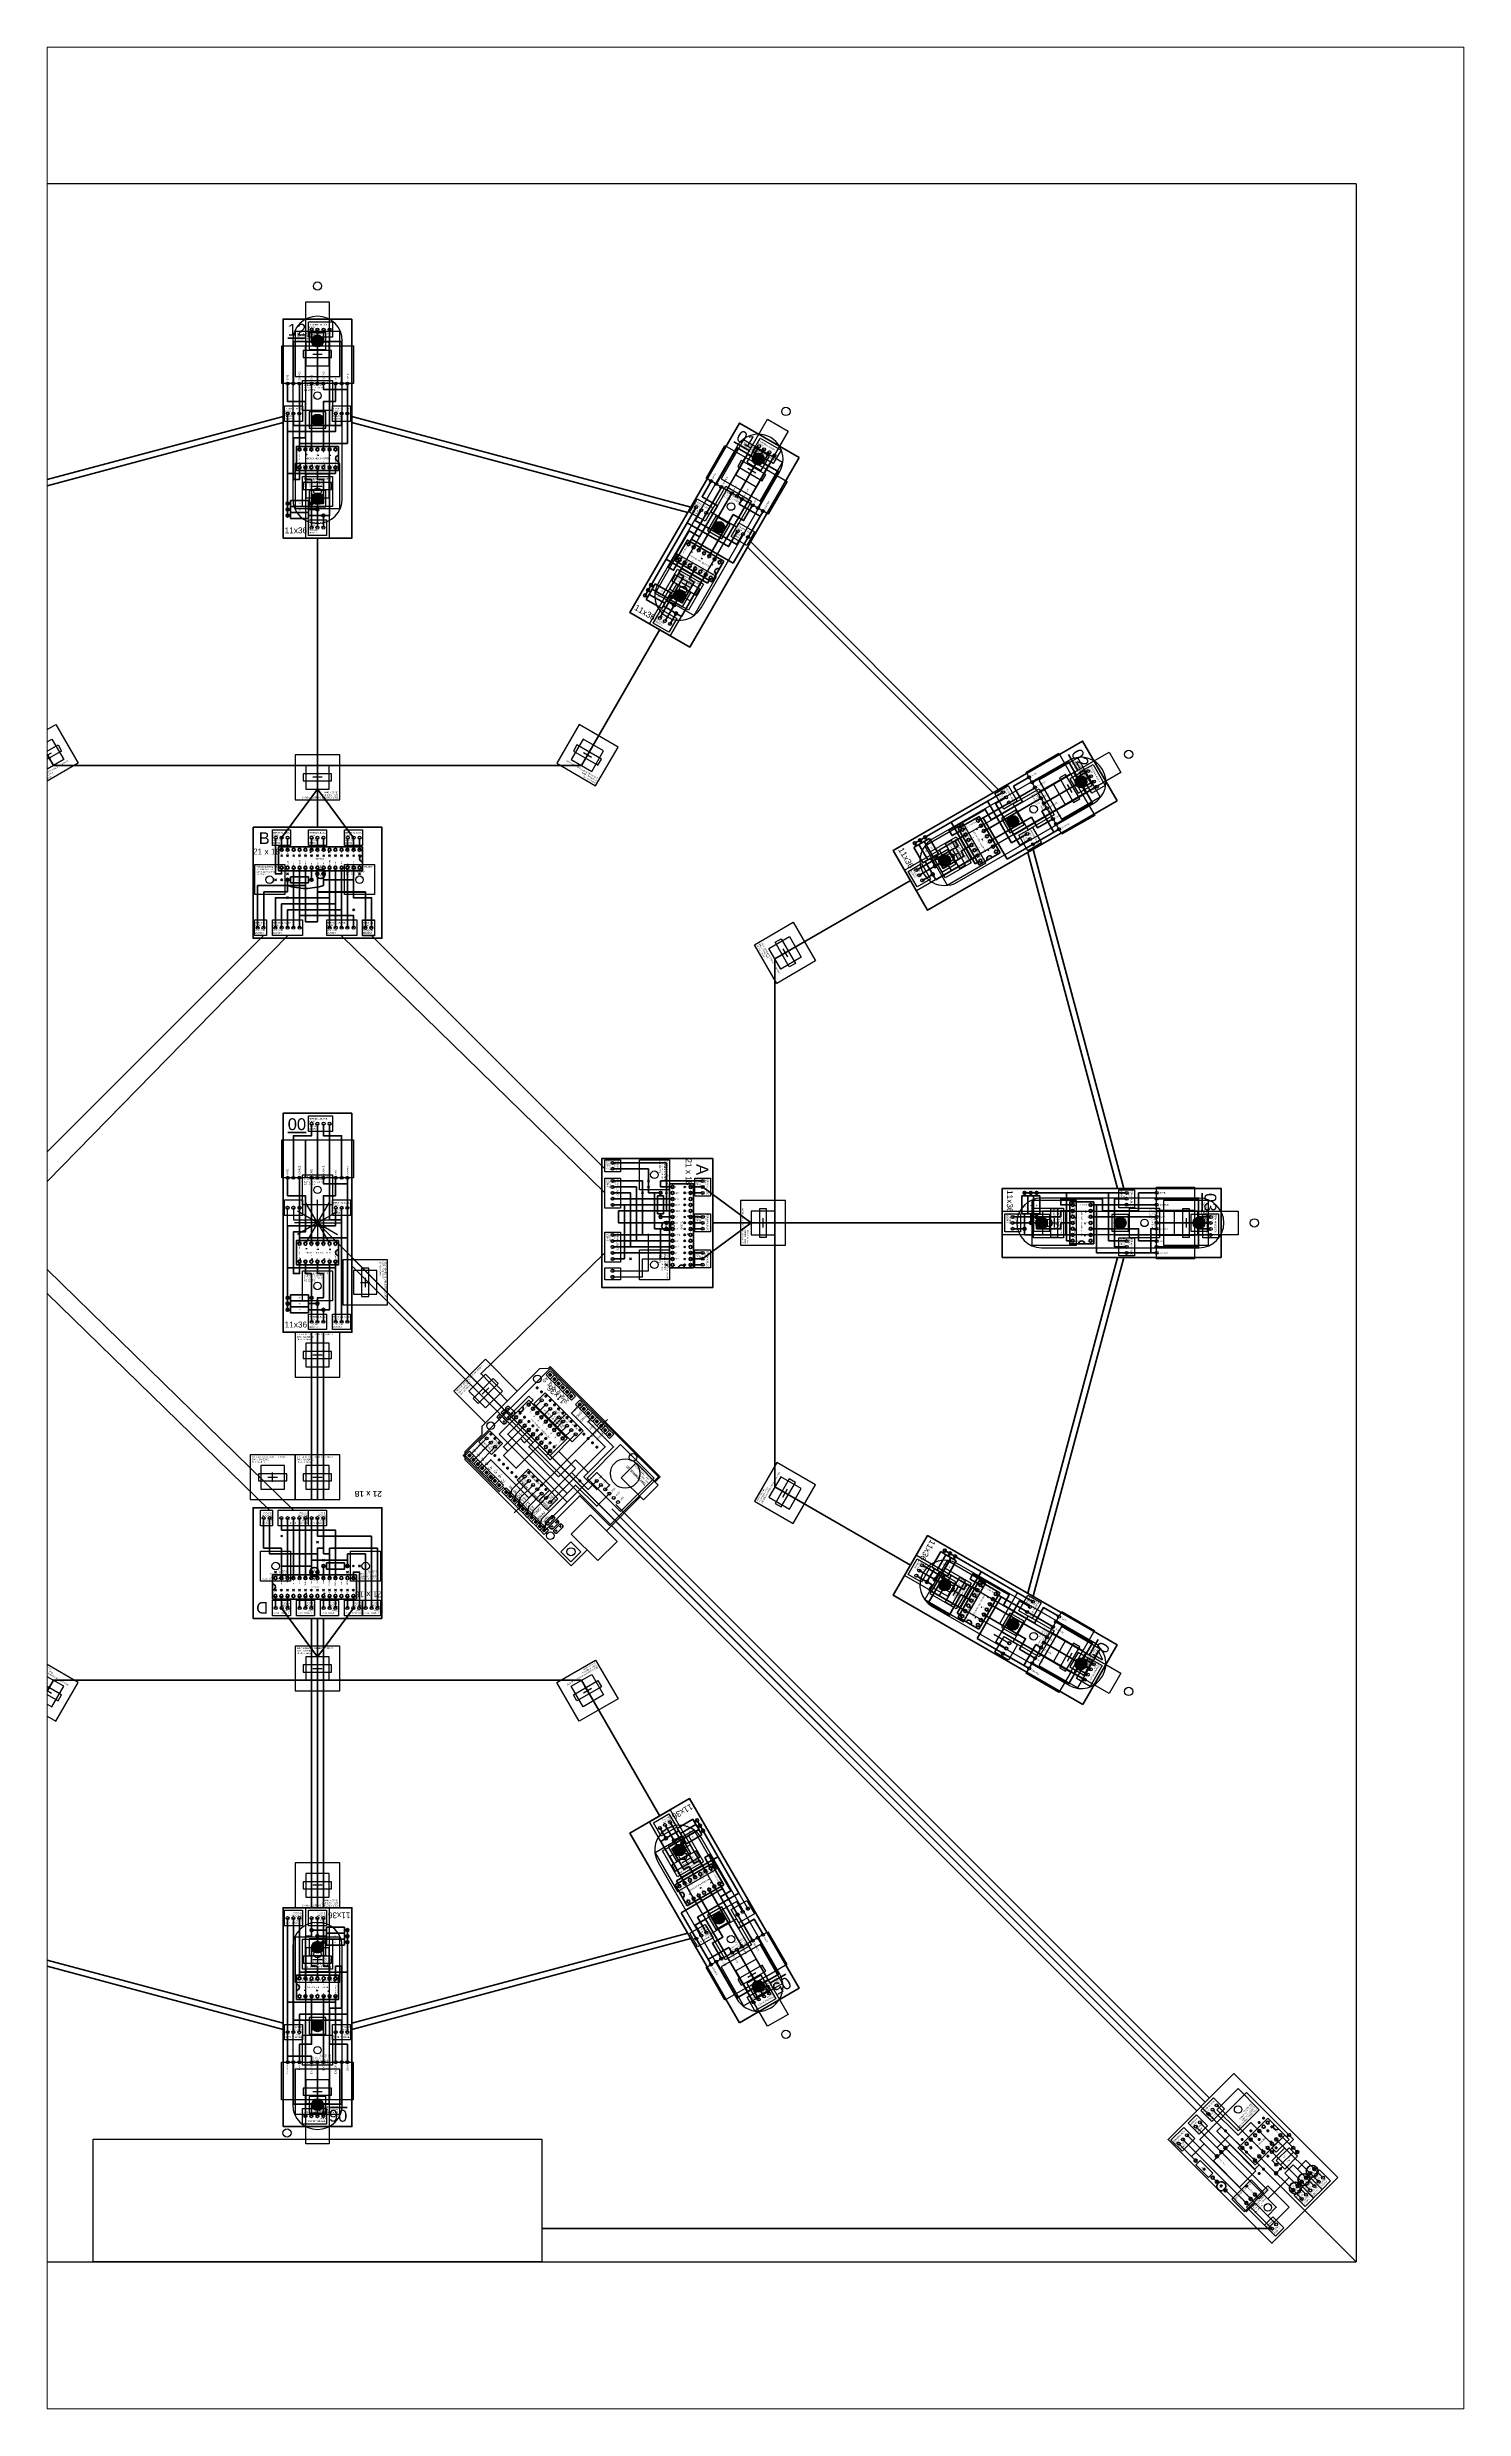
# Paper-space layout 'Layout1' of a CAD drawing. Header units: millimetres. Extents: x -3 to 117, y -3 to 197.
# The model-space entities are those that its viewports show. They can reach past a viewport. Long polylines and large blocks are cut down to what shows.
import ezdxf

# ---------------------------------------------------------------- set-up
doc = ezdxf.new("R2010")
doc.units = ezdxf.units.MM
doc.header["$LTSCALE"] = 10
doc.header["$MEASUREMENT"] = 0
doc.linetypes.add('DASHED', pattern=[0.75, 0.5, -0.25])
doc.linetypes.add('HIDDEN', pattern=[0.375, 0.25, -0.125])
doc.layers.get('0').update_dxf_attribs({"color": 8})
for name, color, linetype, lineweight in [('+12V', 11, 'Continuous', 35), ('+5V', 1, 'Continuous', 35), ('+9V', 230, 'Continuous', 35), ('BUTTONS', 40, 'Continuous', 35), ('Colour0', 2, 'Continuous', 35), ('Colour1', 94, 'Continuous', 35), ('Colour2', 30, 'Continuous', 35), ('Colour3', 220, 'Continuous', 35), ('Colour4', 200, 'Continuous', 35), ('Colour5', 180, 'Continuous', 35), ('Colour6', 80, 'Continuous', 35), ('Colour7', 150, 'Continuous', 35), ('Component Detail', 143, 'Continuous', 40), ('GND +0V', 7, 'Continuous', 35), ('VERO CUT', 252, 'Continuous', 35)]:
    doc.layers.add(name, color=color, linetype=linetype, lineweight=lineweight)
doc.layers.add('Colour8', color=7, linetype='Continuous', lineweight=35, true_color=0x7b4028)
for name, color, linetype in [('Component', 210, 'Continuous'), ('Construction', 252, 'Continuous'), ('LED SMD 5050', 40, 'Continuous'), ('LED Strip', 30, 'Continuous'), ('Outer Face', 253, 'Continuous'), ('PIN LABEL', 130, 'Continuous'), ('PINS', 1, 'Continuous'), ('vero Pins', 30, 'Continuous')]:
    doc.layers.add(name, color=color, linetype=linetype)
doc.layers.add('Component Centre', color=7, linetype='Continuous', true_color=0x7db0bf)
doc.layers.add('Viewport', color=5, linetype='Continuous', plot=False)
doc.styles.get("Standard").update_dxf_attribs({"font": 'arial.ttf'})
picture_1 = doc.add_image_def('image1.jpg', size_in_pixel=(1122, 307))
picture_2 = doc.add_image_def('image2.jpg', size_in_pixel=(454, 283))
picture_3 = doc.add_image_def('image3.jpg', size_in_pixel=(288, 187))
picture_4 = doc.add_image_def('image4.jpg', size_in_pixel=(216, 187))
picture_5 = doc.add_image_def('image5.jpg', size_in_pixel=(454, 283))
picture_6 = doc.add_image_def('image6.jpg', size_in_pixel=(396, 608))
picture_7 = doc.add_image_def('image7.jpg', size_in_pixel=(144, 187))
picture_8 = doc.add_image_def('image8.jpg', size_in_pixel=(360, 187))
picture_9 = doc.add_image_def('image9.jpg', size_in_pixel=(567, 567))

# ---------------------------------------------------------------- blocks, each defined once
blk = doc.blocks.new('*U90')
at = {"layer": 'Construction'}
blk.add_lwpolyline([(125.6, -72.5), (117.1, -67.6)], dxfattribs=at)
blk = doc.blocks.new('*U91')
at = {"layer": 'Construction', "color": 0, "linetype": 'ByBlock', "lineweight": -2, "transparency": 16777216}
for p, rotation in [((4055, -440), 29.99999999999999), ((4074.4, -512.5), 60.00000000000002), ((4127.5, -314.4), 329.9999999999999), ((4127.5, -565.6), 89.99999999999999), ((4200, -295), 299.9999999999999), ((4200, -585), 120), ((4272.5, -565.6), 150), ((4272.5, -314.4), 269.9999999999999), ((4325.6, -367.5), 239.9999999999999), ((4345, -440), 210), ((4325.6, -512.5), 180)]:
    blk.add_blockref('*U90', p, dxfattribs=dict(at, rotation=rotation))
blk.add_blockref('*U90', (4074.4, -367.5), dxfattribs=at)
blk = doc.blocks.new('*U92')
at = {"layer": 'Colour5'}
for points in [[(26.3, 145), (-31.2, 111.8), (-31.2, 0)], [(-41.2, 0), (-61.8, 15.2)], [(-41.2, 0), (-61.8, -15.2)], [(-57.4, 0), (65.1, 0)], [(26.3, -145), (-31.2, -111.8), (-31.2, 0)]]:
    blk.add_lwpolyline(points, dxfattribs=at)
at = {"layer": 'Component'}
for points in [[(-39.8, 117.8), (-23.4, 127.3), (-13.9, 110.9), (-30.3, 101.4)], [(-33.7, 116.2), (-25, 121.2), (-20, 112.5), (-28.7, 107.5)], [(-45.7, -9.5), (-26.7, -9.5), (-26.7, 9.5), (-45.7, 9.5)], [(-41.2, -5), (-31.2, -5), (-31.2, 5), (-41.2, 5)], [(-39.8, -117.8), (-23.4, -127.3), (-13.9, -110.9), (-30.3, -101.4)], [(-33.7, -116.2), (-25, -121.2), (-20, -112.5), (-28.7, -107.5)]]:
    blk.add_lwpolyline(points, close=True, dxfattribs=at)
at = {"layer": 'Component', "color": 252, "linetype": 'DASHED', "ltscale": 0.25}
for points in [[(-25.1, 108.4), (-31.1, 118.8), (-28.5, 120.3), (-22.5, 109.9)], [(-37.7, 6), (-37.7, -6), (-34.7, -6), (-34.7, 6)], [(-25.1, -108.4), (-31.1, -118.8), (-28.5, -120.3), (-22.5, -109.9)]]:
    blk.add_lwpolyline(points, close=True, dxfattribs=at)
at = {"layer": 'Component'}
for points in [[(-25.1, 115.3), (-28.6, 113.3)], [(-27.8, 116.1), (-25.8, 112.6)], [(-34.2, 0), (-38.2, 0)], [(-36.2, -2), (-36.2, 2)], [(-25.1, -115.3), (-28.6, -113.3)], [(-27.8, -116.1), (-25.8, -112.6)]]:
    blk.add_lwpolyline(points, dxfattribs=at)
at = {"layer": 'Component', "char_height": 0.635, "width": 17.089}
for insert, attachment_point, rotation in [((-38.9, 117.5), 7, 300), ((-45.1, -8.8), 1, 90), ((-38.9, -117.5), 9, 240)]:
    blk.add_mtext('SELF-ADHESIVE CABLE TIE MOUNT\\PSWA : SAM20N-2\\P19 x 19 x 6mm', dxfattribs=dict(at, insert=insert, attachment_point=attachment_point, rotation=rotation))
blk = doc.blocks.new('*U93')
at = {"layer": 'GND +0V', "color": 0, "linetype": 'ByBlock', "lineweight": -2, "transparency": 16777216}
for p, rotation in [((4200, -215.1), 89.99999999999999), ((3975.1, -440), 180), ((4200, -664.9), 269.9999999999999)]:
    blk.add_blockref('*U92', p, dxfattribs=dict(at, rotation=rotation))
blk.add_blockref('*U92', (4424.9, -440), dxfattribs=at)
blk = doc.blocks.new('PCB support Pillar')
at = {"layer": 'Component'}
blk.add_lwpolyline([(0, 0), (12.7, 0), (12.7, -12.7), (0, -12.7)], close=True, dxfattribs=at)
blk.add_circle((6.3, -6.4), 1.59, dxfattribs=at)
at = {"layer": 'Component', "insert": (0.7, -0.6), "char_height": 0.635, "width": 17.089, "attachment_point": 1}
blk.add_mtext('PCB Support Pillar %%C3.28mm\\PLCBSBM-3-01 ART\\P12.7 x 12.7 x 4.8mm\\PRS 220-771', dxfattribs=at)
blk = doc.blocks.new('Resistor 1K')
at = {"layer": 'Component Detail', "color": 4}
for points in [[(0, 0), (1.3, 0)], [(1.3, -1.3), (1.3, 1.3)], [(8.9, 1.3), (1.3, 1.3)], [(8.9, -1.3), (8.9, 1.3)], [(10.2, 0), (8.9, 0)], [(8.9, -1.3), (1.3, -1.3)]]:
    blk.add_lwpolyline(points, dxfattribs=at)
at = {"layer": 'Component Detail', "color": 1}
for centre in [(0, 0), (10.2, 0)]:
    blk.add_circle(centre, 0.635, dxfattribs=at)
at = {"color": 4, "insert": (5.6, -0.4), "char_height": 0.635, "width": 3.036, "attachment_point": 1, "rotation": 180}
blk.add_mtext('1K', dxfattribs=at)
blk = doc.blocks.new('74HCU04')
at = {"layer": 'Component Detail', "color": 4}
blk.add_lwpolyline([(-1.3, 1.3), (8.9, 1.3), (8.9, -16.5), (-1.3, -16.5)], close=True, dxfattribs=at)
at = {"layer": 'Component Detail', "color": 1}
for centre in [(0, 0), (7.6, 0), (0, -2.5), (0, -5.1), (0, -7.6), (0, -10.2), (7.6, -2.5), (7.6, -5.1), (7.6, -7.6), (7.6, -10.2), (0, -12.7), (0, -15.2), (7.6, -12.7), (7.6, -15.2)]:
    blk.add_circle(centre, 0.635, dxfattribs=at)
at = {"layer": 'Component Detail', "color": 4}
blk.add_arc((3.8, 1.3), 1.27, 180, 0, dxfattribs=at)
at = {"color": 4, "char_height": 0.5, "attachment_point": 1}
for s, insert, width in [('A', (0.9, 0.3), 7.386), ('\\pi4.04813;VDD (+5V)', (-0.7, 0.3), 7.416), ('G = {\\OA}', (0.9, -2.3), 7.386), ('C', (0.9, -9.9), 7.386), ('B', (0.9, -4.8), 7.386), ('H = {\\OB}', (0.9, -7.4), 7.386), ('\\pi5.74705;K = {\\OE}', (-0.7, -9.9), 7.386), ('\\pi5.85824;L = {\\OF}', (-0.7, -4.8), 7.386), ('\\pi7.0489;F', (-0.7, -2.3), 7.386), ('\\pi7.01308;E', (-0.7, -7.4), 7.386), ('VSS (GND)', (0.9, -15), 7.386), ('I = {\\OC}', (0.9, -12.4), 7.386), ('\\pi5.79242;J = {\\OD}', (-0.7, -15), 7.386), ('\\pi6.97284;D', (-0.7, -12.4), 7.386)]:
    blk.add_mtext(s, dxfattribs=dict(at, insert=insert, width=width))
at = {"color": 4, "insert": (3.5, -12.8), "char_height": 0.635, "width": 14.267, "attachment_point": 1, "rotation": 90}
blk.add_mtext('74HCU04 HEX INVERTER', dxfattribs=at)
blk = doc.blocks.new('P55NF')
at = {"color": 1}
for centre in [(0, 2.5), (0, 0), (0, -2.5)]:
    blk.add_circle(centre, 0.635, dxfattribs=at)
at = {"color": 4, "char_height": 0.635, "width": 7.386, "attachment_point": 9}
for s, insert in [('GATE', (3.7, 2.2)), ('DRAIN', (4, -0.3)), ('SOURCE', (5.1, -2.9))]:
    blk.add_mtext(s, dxfattribs=dict(at, insert=insert))
at = {"layer": 'Component'}
image = blk.add_image(picture_2, insert=(0, -5), size_in_units=(16, 9.97), rotation=0, dxfattribs=at)
image.dxf.flags = 7
blk = doc.blocks.new('Terminal Block 4 new -WAY TE CONNECTIVITY')
at = {"color": 1}
for centre in [(0, 0), (2.5, 0), (5.1, 0), (7.6, 0)]:
    blk.add_circle(centre, 0.635, dxfattribs=at)
at = {"layer": 'Component', "insert": (-1.1, 2.4), "char_height": 0.635, "width": 9.898, "attachment_point": 1}
blk.add_mtext('TERMINAL BLOCK\\P4 WAY\\P\\PTE-CONN\\P282834-4', dxfattribs=at)
at = {"layer": 'Component'}
image = blk.add_image(picture_3, insert=(-1.3, -3.3), size_in_units=(10.2, 6.6), dxfattribs=at)
image.dxf.flags = 7
blk = doc.blocks.new('Terminal Block 3 flip -WAY TE CONNECTIVITY')
at = {"color": 1}
for centre in [(-2.5, 0), (0, 0), (2.5, 0)]:
    blk.add_circle(centre, 0.635, dxfattribs=at)
at = {"layer": 'Component', "insert": (-3.7, 2.4), "char_height": 0.635, "width": 8.334, "attachment_point": 1}
blk.add_mtext('TERMINAL BLOC.\\P3 WAY\\P\\PTE-CONN\\P282834-3', dxfattribs=at)
at = {"layer": 'Component'}
image = blk.add_image(picture_4, insert=(3.8, 3.3), size_in_units=(7.62, 6.6), rotation=180, dxfattribs=at)
image.dxf.flags = 7
blk = doc.blocks.new('LED 06')
at = {"layer": '+12V'}
for points in [[(-24.8, 40), (-24.8, 88.3)], [(-24.8, 45.1), (-19.7, 45.1), (-19.7, 4.4)], [(-4.4, 40), (-4.4, 45.1), (-19.7, 45.1)]]:
    blk.add_lwpolyline(points, dxfattribs=at)
at = {"layer": '+5V'}
for points in [[(-22.2, 88.3), (-22.2, 62.9)], [(-1.9, 83.2), (-1.9, 40)], [(-22.2, 65.4), (-1.9, 65.4)], [(-1.9, 47.6), (-22.2, 47.6), (-22.2, 40)]]:
    blk.add_lwpolyline(points, dxfattribs=at)
at = {"layer": 'Colour5'}
for points in [[(-12.1, 88.3), (-12.1, 67.9), (-9.5, 67.9), (-9.5, 62.9)], [(-7, 62.9), (-7, 67.9), (-4.4, 67.9), (-4.4, 50.2), (-9.5, 50.2), (-9.5, 34.9), (-1.9, 34.9), (-1.9, 27.3)], [(-4.4, 27.3), (-4.4, 9.5), (-12.1, 9.5), (-12.1, 4.4)]]:
    blk.add_lwpolyline(points, dxfattribs=at)
at = {"layer": 'Colour6'}
for points in [[(-14.6, 88.3), (-14.6, 75.6), (-17.1, 75.6), (-17.1, 67.9), (-14.6, 67.9), (-14.6, 62.9)], [(-12.1, 55.2), (-12.1, 27.3)], [(-14.6, 27.3), (-14.6, 4.4)]]:
    blk.add_lwpolyline(points, dxfattribs=at)
at = {"layer": 'Colour8'}
for points in [[(-17.1, 88.3), (-17.1, 80.6), (-19.7, 80.6), (-19.7, 62.9)], [(-17.1, 55.2), (-17.1, 34.9), (-22.2, 34.9), (-22.2, 27.3)], [(-17.1, 4.4), (-17.1, 9.5), (-24.8, 9.5), (-24.8, 27.3)]]:
    blk.add_lwpolyline(points, dxfattribs=at)
at = {"layer": 'Component Detail', "color": 4}
for points in [[(-17.1, 83.2), (-10.8, 83.2)], [(-14.6, 80.6), (-10.8, 80.6)], [(-10.8, 81.9), (-10.8, 84.5)], [(-3.2, 84.5), (-10.8, 84.5)], [(-10.8, 79.4), (-10.8, 81.9)], [(-3.2, 81.9), (-10.8, 81.9)], [(-3.2, 81.9), (-10.8, 81.9)], [(-3.2, 81.9), (-3.2, 84.5)], [(-1.9, 83.2), (-3.2, 83.2)], [(-3.2, 79.4), (-3.2, 81.9)], [(-1.9, 80.6), (-3.2, 80.6)], [(-3.2, 79.4), (-10.8, 79.4)]]:
    blk.add_lwpolyline(points, dxfattribs=at)
at = {"layer": 'Component Detail', "color": 1}
for centre in [(-17.1, 83.2), (-14.6, 80.6), (-1.9, 83.2), (-1.9, 80.6)]:
    blk.add_circle(centre, 0.635, dxfattribs=at)
at = {"layer": 'GND +0V'}
for points in [[(-27.3, 88.3), (-27.3, 27.3)], [(-27.3, 52.7), (-7, 52.7), (-7, 27.3)], [(-7, 52.7), (-7, 55.2)], [(-17.1, 27.3), (-17.1, 29.8), (-27.3, 29.8)]]:
    blk.add_lwpolyline(points, dxfattribs=at)
at = {"layer": 'VERO CUT', "color": 30}
blk.add_lwpolyline([(-29.2, 0), (0, 0), (0, 92.7), (-29.2, 92.7), (-29.2, 0)], close=True, dxfattribs=at)
at = {"layer": 'Colour2'}
blk.add_blockref('Resistor 1K', (-12.1, 78.1), dxfattribs=at)
at = {"layer": 'Colour6', "rotation": 90}
blk.add_blockref('74HCU04', (-22.2, 55.2), dxfattribs=at)
at = {"layer": 'Component'}
for name, p, rotation in [('Terminal Block 3 flip -WAY TE CONNECTIVITY', (-24.8, 88.3), 180), ('Terminal Block 3 flip -WAY TE CONNECTIVITY', (-14.6, 88.3), 180), ('Terminal Block 3 flip -WAY TE CONNECTIVITY', (-24.8, 40), 180), ('Terminal Block 3 flip -WAY TE CONNECTIVITY', (-4.4, 40), 180), ('P55NF', (-24.8, 27.3), 270), ('P55NF', (-14.6, 27.3), 270), ('P55NF', (-4.4, 27.3), 270), ('Terminal Block 4 new -WAY TE CONNECTIVITY', (-12.1, 4.4), 180)]:
    blk.add_blockref(name, p, dxfattribs=dict(at, rotation=rotation))
at = {"layer": 'VERO CUT', "rotation": 180}
for p in [(-8.3, 66.7), (-8.3, 26)]:
    blk.add_blockref('PCB support Pillar', p, dxfattribs=at)
at = {"color": 4, "char_height": 0.635, "width": 3.036, "attachment_point": 1, "rotation": 180}
for insert in [(-6.5, 82.8), (-6.5, 80.3)]:
    blk.add_mtext('1K', dxfattribs=dict(at, insert=insert))
at = {"layer": 'VERO CUT', "insert": (-0.7, 88.2), "char_height": 2.5, "attachment_point": 1, "rotation": 180}
blk.add_mtext_dynamic_manual_height_columns('11x36', width=34.299, gutter_width=1, heights=[0], dxfattribs=at)
at = {"layer": 'VERO CUT', "color": 30, "insert": (-2, 2.1), "char_height": 5, "attachment_point": 1, "rotation": 180}
blk.add_mtext_dynamic_manual_height_columns('{\\L06}', width=34.299, gutter_width=1, heights=[0], dxfattribs=at)
blk = doc.blocks.new('5v regulator 7805ct')
at = {"color": 1}
for centre in [(-2.5, 0), (0, 0), (2.5, 0)]:
    blk.add_circle(centre, 0.635, dxfattribs=at)
at = {"color": 4, "char_height": 0.635, "width": 7.386, "attachment_point": 9, "rotation": 90}
for s, insert in [('INPUT', (-2.2, 4.1)), ('\\pt5.08,5.715;GROUND', (0.3, 5.3)), ('OUTPUT', (2.9, 5.1))]:
    blk.add_mtext(s, dxfattribs=dict(at, insert=insert))
at = {"layer": 'Component'}
image = blk.add_image(picture_5, insert=(5, 0.3), size_in_units=(15.7, 9.81), rotation=90, dxfattribs=at)
image.dxf.flags = 7
blk = doc.blocks.new('Resistor 220')
at = {"color": 4}
for points in [[(1.3, -1.3), (1.3, 1.3)], [(8.9, 1.3), (1.3, 1.3)], [(8.9, -1.3), (8.9, 1.3)], [(8.9, -1.3), (1.3, -1.3)]]:
    blk.add_lwpolyline(points, dxfattribs=at)
at = {"color": 1}
for centre in [(0, 0), (10.2, 0)]:
    blk.add_circle(centre, 0.635, dxfattribs=at)
at = {"color": 4, "insert": (4, 0.4), "char_height": 0.635, "width": 3.036, "attachment_point": 1}
blk.add_mtext('R 220 ', dxfattribs=at)
blk = doc.blocks.new('Terminal Block 3-WAY TE CONNECTIVITY')
at = {"color": 1}
for centre in [(-2.5, 0), (0, 0), (2.5, 0)]:
    blk.add_circle(centre, 0.635, dxfattribs=at)
at = {"layer": 'Component', "insert": (-3.7, 2.4), "char_height": 0.635, "width": 8.334, "attachment_point": 1}
blk.add_mtext('TERMINAL BLOC.\\P3 WAY\\P\\PTE-CONN\\P282834-3', dxfattribs=at)
at = {"layer": 'Component'}
image = blk.add_image(picture_4, insert=(-3.8, -3.3), size_in_units=(7.62, 6.6), rotation=0, dxfattribs=at)
image.dxf.flags = 7
blk = doc.blocks.new('Cap 10uF')
at = {"layer": 'Component Detail', "color": 4}
blk.add_circle((29.4, -462.5), 2.5, dxfattribs=at)
at = {"layer": 'Component Detail', "color": 1}
for centre in [(28.1, -462.5), (30.6, -462.5)]:
    blk.add_circle(centre, 0.635, dxfattribs=at)
at = {"color": 4, "insert": (29.1, -464), "char_height": 0.635, "width": 3.695, "attachment_point": 1, "rotation": 90}
blk.add_mtext('C  10 uF', dxfattribs=at)
blk = doc.blocks.new('CUT')
at = {"color": 33, "lineweight": 50}
for points in [[(-0.4, -0.4), (0.4, 0.4)], [(0.4, -0.4), (-0.4, 0.4)]]:
    blk.add_lwpolyline(points, dxfattribs=at)
blk = doc.blocks.new('10K')
at = {"color": 4}
for points in [[(1.3, 1.3), (1.3, -1.3)], [(1.3, 1.3), (8.9, 1.3)], [(8.9, 1.3), (8.9, -1.3)], [(1.3, -1.3), (8.9, -1.3)]]:
    blk.add_lwpolyline(points, dxfattribs=at)
at = {"color": 1}
for centre in [(0, 0), (10.2, 0)]:
    blk.add_circle(centre, 0.635, dxfattribs=at)
at = {"layer": 'Component Detail', "color": 4}
for points in [[(0, 0), (1.3, 0)], [(10.2, 0), (8.9, 0)]]:
    blk.add_lwpolyline(points, dxfattribs=at)
at = {"color": 4, "insert": (4.1, 0.4), "char_height": 0.635, "width": 3.036, "attachment_point": 1}
blk.add_mtext('10K', dxfattribs=at)
blk = doc.blocks.new('CD40106BE')
at = {"layer": 'Component Detail', "color": 4}
blk.add_lwpolyline([(-1.3, 1.3), (8.9, 1.3), (8.9, -16.5), (-1.3, -16.5)], close=True, dxfattribs=at)
at = {"layer": 'Component Detail', "color": 1}
for centre in [(0, 0), (7.6, 0), (0, -2.5), (0, -5.1), (0, -7.6), (0, -10.2), (7.6, -2.5), (7.6, -5.1), (7.6, -7.6), (7.6, -10.2), (0, -12.7), (0, -15.2), (7.6, -12.7), (7.6, -15.2)]:
    blk.add_circle(centre, 0.635, dxfattribs=at)
at = {"layer": 'Component Detail', "color": 4}
blk.add_arc((3.8, 1.3), 1.27, 180, 0, dxfattribs=at)
at = {"color": 4, "char_height": 0.5, "attachment_point": 1}
for s, insert, width in [('A', (0.9, 0.3), 7.386), ('\\pi4.04813;VDD (+5V)', (-0.7, 0.3), 7.416), ('G = {\\OA}', (0.9, -2.3), 7.386), ('C', (0.9, -9.9), 7.386), ('B', (0.9, -4.8), 7.386), ('H = {\\OB}', (0.9, -7.4), 7.386), ('\\pi5.74705;K = {\\OE}', (-0.7, -9.9), 7.386), ('\\pi5.85824;L = {\\OF}', (-0.7, -4.8), 7.386), ('\\pi7.0489;F', (-0.7, -2.3), 7.386), ('\\pi7.01308;E', (-0.7, -7.4), 7.386), ('VSS (GND)', (0.9, -15), 7.386), ('I = {\\OC}', (0.9, -12.4), 7.386), ('\\pi5.79242;J = {\\OD}', (-0.7, -15), 7.386), ('\\pi6.97284;D', (-0.7, -12.4), 7.386)]:
    blk.add_mtext(s, dxfattribs=dict(at, insert=insert, width=width))
at = {"color": 4, "insert": (3.5, -10), "char_height": 0.635, "width": 14.267, "attachment_point": 1, "rotation": 90}
blk.add_mtext('CD40106BE', dxfattribs=at)
blk = doc.blocks.new('SwitchingRegulator9V')
at = {"color": 1}
for centre in [(0, 0), (0, -2.5), (0, -5.1)]:
    blk.add_circle(centre, 0.635, dxfattribs=at)
at = {"color": 4, "char_height": 0.635, "attachment_point": 9}
for s, insert, width in [('{\\fTrebuchet MS|b0|i0|c0|p34;\\H0.875x;●}', (-1.2, 2.2), 1.637), ('VIN 12V ', (4, -0.2), 7.386), ('GND', (2.7, -2.9), 7.386), ('VOUT 9V', (4.6, -5.4), 7.386)]:
    blk.add_mtext(s, dxfattribs=dict(at, insert=insert, width=width))
at = {"layer": 'Component', "insert": (5, 2.9), "char_height": 0.635, "width": 11.307, "attachment_point": 1, "rotation": 270}
blk.add_mtext('SWITCHING REGULATOR\\P9V\\P\\P\\P{\\H0.7874x;\\P}\\P\\pi2.97166;RS: 532-8066', dxfattribs=at)
at = {"layer": 'Component'}
image = blk.add_image(picture_6, insert=(5.5, 3.2), size_in_units=(7.5, 11.5), rotation=180, dxfattribs=at)
image.dxf.flags = 7
blk = doc.blocks.new('Terminal Block 2 flip -WAY TE CONNECTIVITY')
at = {"color": 1}
for centre in [(0, 0), (2.5, 0)]:
    blk.add_circle(centre, 0.635, dxfattribs=at)
at = {"layer": 'Component', "insert": (-1.1, 2.4), "char_height": 0.635, "width": 4.995, "attachment_point": 1}
blk.add_mtext('TERMINAL\\P2 WAY\\P\\PTE-CONN\\P282834-2', dxfattribs=at)
at = {"layer": 'Component'}
image = blk.add_image(picture_7, insert=(3.8, 3.3), size_in_units=(5.08, 6.6), rotation=180, dxfattribs=at)
image.dxf.flags = 7
blk = doc.blocks.new('Terminal Block 2-WAY TE CONNECTIVITY')
at = {"color": 1}
for centre in [(0, 0), (2.5, 0)]:
    blk.add_circle(centre, 0.635, dxfattribs=at)
at = {"layer": 'Component', "insert": (-1.1, 2.4), "char_height": 0.635, "width": 4.995, "attachment_point": 1}
blk.add_mtext('TERMINAL\\P2 WAY\\P\\PTE-CONN\\P282834-2', dxfattribs=at)
at = {"layer": 'Component'}
image = blk.add_image(picture_7, insert=(-1.3, -3.3), size_in_units=(5.08, 6.6), rotation=0, dxfattribs=at)
image.dxf.flags = 7
blk = doc.blocks.new('DISTRIBUTION')
at = {"layer": '+12V'}
blk.add_lwpolyline([(-57.8, -4.4), (-4.4, -4.4)], dxfattribs=at)
at = {"layer": '+5V'}
for points in [[(-37.5, -34.9), (-37.5, -37.5), (-37.5, -37.5), (-9.5, -37.5), (-9.5, -9.5), (-12.1, -9.5)], [(-24.8, -1.9), (-27.3, -1.9)], [(-19.7, -9.5), (-12.1, -9.5), (-12.1, -1.9), (-4.4, -1.9)], [(-14.6, -1.9), (-12.1, -1.9)], [(-32.4, -34.9), (-42.5, -34.9)]]:
    blk.add_lwpolyline(points, dxfattribs=at)
at = {"layer": '+9V'}
for points in [[(-42.5, -9.5), (-45.1, -9.5)], [(-45.1, -9.5), (-45.1, -14.6), (-4.4, -14.6)]]:
    blk.add_lwpolyline(points, dxfattribs=at)
at = {"color": 4}
blk.add_line((-31.6, -0.9), (-31.6, -3), dxfattribs=at)
for points in [[(-41.3, -26), (-43.8, -26)], [(-43.8, -26), (-43.8, -33.7)], [(-41.3, -26), (-41.3, -33.7)], [(-41.3, -33.7), (-43.8, -33.7)]]:
    blk.add_lwpolyline(points, dxfattribs=at)
at = {"color": 1}
for centre in [(-32.4, -1.9), (-27.3, -1.9), (-42.5, -22.2), (-42.5, -34.9)]:
    blk.add_circle(centre, 0.635, dxfattribs=at)
at = {"color": 4}
blk.add_arc((-30, -1.9), 1.9, 213.5573, 146.4427, dxfattribs=at)
at = {"layer": 'BUTTONS'}
for points in [[(-32.4, -19.7), (-34.9, -19.7), (-34.9, -17.1), (-12.1, -17.1), (-12.1, -17.1), (-12.1, -17.1), (-12.1, -19.7), (-4.4, -19.7)], [(-32.4, -29.8), (-19.7, -29.8), (-19.7, -29.8), (-19.7, -29.8), (-19.7, -22.2), (-4.4, -22.2)], [(-32.4, -24.8), (-4.4, -24.8)]]:
    blk.add_lwpolyline(points, dxfattribs=at)
at = {"layer": 'Colour4'}
for points in [[(-32.4, -22.2), (-57.8, -22.2), (-57.8, -22.2), (-57.8, -22.2)], [(-57.8, -27.3), (-32.4, -27.3)], [(-40, -24.8), (-37.5, -24.8), (-37.4, -32.4)], [(-32.4, -32.4), (-57.8, -32.4)], [(-55.2, -32.4), (-55.2, -32.4), (-55.2, -32.4)]]:
    blk.add_lwpolyline(points, dxfattribs=at)
at = {"layer": 'Component Detail', "color": 4}
for points in [[(-42.5, -22.2), (-42.5, -26)], [(-42.5, -34.9), (-42.5, -33.7)]]:
    blk.add_lwpolyline(points, dxfattribs=at)
at = {"layer": 'GND +0V'}
for points in [[(-57.8, -7), (-4.4, -7)], [(-52.7, -7), (-52.7, -12.1), (-45.1, -12.1)], [(-45.1, -7), (-45.1, -1.9), (-32.4, -1.9)], [(-47.6, -24.8), (-47.6, -12.1)], [(-4.4, -12.1), (-45.1, -12.1)], [(-17.1, -12.1), (-17.1, -19.7), (-24.8, -19.7)], [(-12.1, -12.1), (-12.1, -12.1)], [(-45.1, -24.8), (-57.8, -24.8)], [(-45.1, -29.8), (-57.8, -29.8)], [(-57.8, -29.8), (-52.7, -29.8)], [(-47.6, -29.8), (-47.6, -34.9), (-57.8, -34.9)], [(-45.1, -24.8), (-45.1, -29.8)]]:
    blk.add_lwpolyline(points, dxfattribs=at)
at = {"layer": 'VERO CUT'}
blk.add_lwpolyline([(-62.2, -39.4), (0, -39.4), (0, 0), (-62.2, 0), (-62.2, -16.5)], close=True, dxfattribs=at)
at = {"color": 3, "rotation": 90}
for p in [(-37.5, -9.5), (-29.8, -1.9), (-19.7, -1.9), (-37.5, -17.1), (-37.5, -19.7), (-27.3, -19.7), (-14.6, -19.7), (-42.5, -24.8), (-34.9, -24.8), (-34.9, -29.8), (-27.3, -22.2), (-27.3, -27.3), (-22.2, -22.2), (-22.2, -27.3), (-27.3, -32.4), (-27.3, -34.9), (-22.2, -32.4), (-22.2, -34.9)]:
    blk.add_blockref('CUT', p, dxfattribs=at)
at = {"layer": 'Colour0', "rotation": 90}
for p in [(-515.2, -52.9), (-515.2, -63)]:
    blk.add_blockref('Cap 10uF', p, dxfattribs=at)
at = {"layer": 'Colour0', "xscale": -1, "rotation": 90}
blk.add_blockref('Cap 10uF', (-515.2, 0.8), dxfattribs=at)
at = {"layer": 'Component', "rotation": 270}
for name, p in [('Terminal Block 2 flip -WAY TE CONNECTIVITY', (-57.8, -4.4)), ('Terminal Block 2-WAY TE CONNECTIVITY', (-4.4, -12.1)), ('Terminal Block 2 flip -WAY TE CONNECTIVITY', (-57.8, -22.2)), ('Terminal Block 2 flip -WAY TE CONNECTIVITY', (-57.8, -27.3)), ('10K', (-40, -24.8)), ('10K', (-34.9, -27.3)), ('Terminal Block 2 flip -WAY TE CONNECTIVITY', (-57.8, -32.4))]:
    blk.add_blockref(name, p, dxfattribs=at)
at = {"layer": 'Component Centre', "rotation": 270}
for p in [(-4.4, -4.4), (-4.4, -22.2)]:
    blk.add_blockref('Terminal Block 3-WAY TE CONNECTIVITY', p, dxfattribs=at)
at = {"layer": 'GND +0V'}
for name, p, rotation in [('SwitchingRegulator9V', (-42.5, -4.4), 2.442665995363981e-12), ('5v regulator 7805ct', (-19.7, -12.1), 90), ('Resistor 220', (-24.8, -1.9), 2.442665995363981e-12), ('CD40106BE', (-24.8, -34.9), 180.0000000000024)]:
    blk.add_blockref(name, p, dxfattribs=dict(at, rotation=rotation))
at = {"layer": 'VERO CUT'}
for p, rotation in [((-43.8, -3.2), 270), ((-18.4, -36.2), 90)]:
    blk.add_blockref('PCB support Pillar', p, dxfattribs=dict(at, rotation=rotation))
at = {"color": 4}
for s, p in [('-ve', (-32, -2.6)), ('LED', (-29.7, -2.7)), ('+ve', (-27.1, -2.6))]:
    blk.add_text(s, height=0.635, rotation=90, dxfattribs=at).set_placement(p)
at = {"color": 4, "insert": (-42.2, -28.8), "char_height": 0.635, "width": 3.036, "attachment_point": 1, "rotation": 270}
blk.add_mtext('10K', dxfattribs=at)
blk = doc.blocks.new('LED Driver Board')
at = {"layer": '+12V'}
for points in [[(-47.6, 10.2), (-47.6, 5.1), (-88.3, 5.1)], [(-52.7, 10.2), (-47.6, 10.2)], [(-52.7, -10.2), (-47.6, -10.2), (-47.6, 5.1)]]:
    blk.add_lwpolyline(points, dxfattribs=at)
at = {"layer": '+5V'}
for points in [[(-45.1, -12.7), (-45.1, 7.6), (-52.7, 7.6)], [(-27.3, 7.6), (-29.8, 7.6)], [(-27.3, 7.6), (-27.3, -12.7)], [(-9.5, -12.7), (-52.7, -12.7)]]:
    blk.add_lwpolyline(points, dxfattribs=at)
at = {"layer": 'Colour5'}
for points in [[(-65.4, -10.2), (-83.2, -10.2), (-83.2, -2.5), (-88.3, -2.5)], [(-29.8, -7.6), (-24.8, -7.6), (-24.8, -10.2), (-42.5, -10.2), (-42.5, -5.1), (-57.8, -5.1), (-57.8, -12.7), (-65.4, -12.7)], [(-4.4, -2.5), (-24.8, -2.5), (-24.8, -5.1), (-29.8, -5.1)]]:
    blk.add_lwpolyline(points, dxfattribs=at)
at = {"layer": 'Colour6'}
for points in [[(-65.4, 0), (-88.3, 0)], [(-4.4, 0), (-14.6, 0), (-14.6, 2.5), (-24.8, 2.5), (-24.8, 0), (-29.8, 0)], [(-37.5, -2.5), (-65.4, -2.5)]]:
    blk.add_lwpolyline(points, dxfattribs=at)
at = {"layer": 'Colour8'}
for points in [[(-88.3, 2.5), (-83.2, 2.5), (-83.2, 10.2), (-65.4, 10.2)], [(-37.5, 2.5), (-57.8, 2.5), (-57.8, 7.6), (-65.4, 7.6)], [(-4.4, 2.5), (-9.5, 2.5), (-9.5, 5.1), (-29.8, 5.1)]]:
    blk.add_lwpolyline(points, dxfattribs=at)
at = {"layer": 'Component Detail', "color": 4}
for points in [[(-12.1, 0), (-12.1, -3.8)], [(-9.5, 2.5), (-9.5, -3.8)], [(-13.3, -3.8), (-10.8, -3.8)], [(-13.3, -11.4), (-13.3, -3.8)], [(-10.8, -11.4), (-10.8, -3.8)], [(-10.8, -3.8), (-8.3, -3.8)], [(-10.8, -11.4), (-10.8, -3.8)], [(-8.3, -11.4), (-8.3, -3.8)], [(-13.3, -11.4), (-10.8, -11.4)], [(-12.1, -12.7), (-12.1, -11.4)], [(-10.8, -11.4), (-8.3, -11.4)], [(-9.5, -12.7), (-9.5, -11.4)]]:
    blk.add_lwpolyline(points, dxfattribs=at)
at = {"layer": 'Component Detail', "color": 1}
for centre in [(-12.1, 0), (-9.5, 2.5), (-12.1, -12.7), (-9.5, -12.7)]:
    blk.add_circle(centre, 0.635, dxfattribs=at)
at = {"layer": 'GND +0V'}
for points in [[(-40, 12.7), (-65.4, 12.7)], [(-40, 12.7), (-40, -7.6), (-65.4, -7.6)], [(-65.4, 2.5), (-62.9, 2.5), (-62.9, 12.7)], [(-40, -7.6), (-37.5, -7.6)]]:
    blk.add_lwpolyline(points, dxfattribs=at)
at = {"layer": 'VERO CUT', "color": 7}
blk.add_lwpolyline([(-92.7, 14.6), (-92.7, -14.6), (0, -14.6), (0, 14.6), (-92.7, 14.6)], close=True, dxfattribs=at)
at = {"layer": 'Colour2', "rotation": 270}
blk.add_blockref('Resistor 1K', (-14.6, -2.5), dxfattribs=at)
at = {"layer": 'Colour6'}
blk.add_blockref('74HCU04', (-37.5, 7.6), dxfattribs=at)
at = {"layer": 'Component'}
for name, p, rotation in [('P55NF', (-65.4, 10.2), 180), ('Terminal Block 3 flip -WAY TE CONNECTIVITY', (-52.7, 10.2), 90), ('Terminal Block 4 new -WAY TE CONNECTIVITY', (-88.3, -2.5), 90), ('P55NF', (-65.4, 0), 180), ('Terminal Block 3 flip -WAY TE CONNECTIVITY', (-4.4, 0), 90), ('P55NF', (-65.4, -10.2), 180), ('Terminal Block 3 flip -WAY TE CONNECTIVITY', (-52.7, -10.2), 90)]:
    blk.add_blockref(name, p, dxfattribs=dict(at, rotation=rotation))
at = {"layer": 'VERO CUT', "rotation": 90}
for p in [(-66.7, -6.3), (-26, -6.3)]:
    blk.add_blockref('PCB support Pillar', p, dxfattribs=at)
at = {"color": 4, "char_height": 0.635, "width": 3.036, "attachment_point": 1, "rotation": 90}
for insert in [(-12.4, -8.1), (-9.9, -8.1)]:
    blk.add_mtext('1K', dxfattribs=dict(at, insert=insert))
at = {"layer": 'VERO CUT', "insert": (-4.5, -13.9), "char_height": 2.5, "attachment_point": 1, "rotation": 90}
blk.add_mtext_dynamic_manual_height_columns('11x36', width=34.299, gutter_width=1, heights=[0], dxfattribs=at)
blk = doc.blocks.new('LED Driver Board 04')
at = {"layer": '+12V'}
for points in [[(50.7, -17.6), (46.3, -15), (38.7, -28.2)], [(38.7, -28.2), (38.7, -28.2), (73.9, -48.5)]]:
    blk.add_lwpolyline(points, dxfattribs=at)
at = {"layer": '+5V'}
for points in [[(14.6, 6.2), (52, -15.4)], [(19.8, -20.3), (30, -2.7)], [(19.8, -20.3), (22, -21.5)]]:
    blk.add_lwpolyline(points, dxfattribs=at)
at = {"layer": 'Colour5'}
for points in [[(5.1, 0), (22.7, -10.2), (24, -8), (28.4, -10.5)], [(29.7, -8.3), (25.3, -5.8), (26.5, -3.6), (41.9, -12.5), (39.4, -16.9), (52.6, -24.5), (56.4, -17.9), (63, -21.7)], [(61.7, -23.9), (77.1, -32.8), (73.3, -39.4), (77.7, -41.9)]]:
    blk.add_lwpolyline(points, dxfattribs=at)
at = {"layer": 'Colour6'}
for points in [[(3.8, -2.2), (12.6, -7.3), (7.6, -16.1), (16.4, -21.2), (21.4, -12.4), (25.8, -14.9)], [(33.7, -16.5), (57.9, -30.5)], [(56.6, -32.7), (76.4, -44.1)]]:
    blk.add_lwpolyline(points, dxfattribs=at)
at = {"layer": 'Colour8'}
for points in [[(2.6, -4.4), (9.2, -8.2), (7.9, -10.4), (23.3, -19.3)], [(31.2, -20.9), (48.8, -31.1), (46.2, -35.5), (52.8, -39.3)], [(75.2, -46.3), (70.8, -43.8), (67, -50.4), (51.6, -41.5)]]:
    blk.add_lwpolyline(points, dxfattribs=at)
at = {"layer": 'Component Detail', "color": 4}
for points in [[(12.9, 5.8), (9.1, -0.8)], [(15.1, 4.5), (11.3, -2.1)], [(15.1, 4.5), (11.3, -2.1)], [(15.1, 4.5), (12.9, 5.8)], [(17.3, 3.2), (13.5, -3.4)], [(14.6, 6.2), (14, 5.1)], [(17.3, 3.2), (15.1, 4.5)], [(16.8, 5), (16.2, 3.9)], [(7, -7), (10.2, -1.5)], [(11.3, -2.1), (9.1, -0.8)], [(10.4, -6), (12.4, -2.7)], [(13.5, -3.4), (11.3, -2.1)]]:
    blk.add_lwpolyline(points, dxfattribs=at)
at = {"layer": 'Component Detail', "color": 1}
for centre in [(14.6, 6.2), (16.8, 5), (7, -7), (10.4, -6)]:
    blk.add_circle(centre, 0.635, dxfattribs=at)
at = {"layer": 'GND +0V'}
for points in [[(28.3, -31), (38.5, -13.4), (60.5, -26.1)], [(38.5, -13.4), (36.3, -12.1)], [(28.3, -31), (50.3, -43.7)], [(55.4, -34.9), (53.2, -33.6), (48.1, -42.4)]]:
    blk.add_lwpolyline(points, dxfattribs=at)
at = {"layer": 'VERO CUT'}
blk.add_lwpolyline([(73, -59), (87.6, -33.7), (7.3, 12.6), (-7.3, -12.6), (73, -59)], close=True, dxfattribs=at)
at = {"layer": 'Colour2', "rotation": 59.99999999999377}
blk.add_blockref('Resistor 1K', (13.9, -5.1), dxfattribs=at)
at = {"layer": 'Colour6', "rotation": 149.9999999999992}
blk.add_blockref('74HCU04', (28.6, -25.3), dxfattribs=at)
at = {"layer": 'Component'}
for name, p, rotation in [('Terminal Block 3 flip -WAY TE CONNECTIVITY', (3.8, -2.2), 239.9999999999999), ('Terminal Block 3 flip -WAY TE CONNECTIVITY', (50.7, -17.6), 239.9999999999999), ('P55NF', (61.7, -23.9), 329.9999999999993), ('P55NF', (56.6, -32.7), 329.9999999999993), ('P55NF', (51.6, -41.5), 329.9999999999993), ('Terminal Block 4 new -WAY TE CONNECTIVITY', (77.7, -41.9), 239.9999999999999)]:
    blk.add_blockref(name, p, dxfattribs=dict(at, rotation=rotation))
at = {"layer": 'VERO CUT', "rotation": 240}
for p in [(25.7, -7.5), (60.9, -27.8)]:
    blk.add_blockref('PCB support Pillar', p, dxfattribs=at)
at = {"color": 4, "char_height": 0.635, "width": 3.036, "attachment_point": 1, "rotation": 240}
for insert in [(12.6, 2.1), (14.8, 0.8)]:
    blk.add_mtext('1K', dxfattribs=dict(at, insert=insert))
at = {"layer": 'VERO CUT', "attachment_point": 1, "rotation": 240}
for s, insert, char_height in [('11x36', (10.8, 9.8), 2.5), ('{\\L04}', (84.8, -34.4), 5)]:
    blk.add_mtext_dynamic_manual_height_columns(s, width=34.299, gutter_width=1, heights=[0], dxfattribs=dict(at, insert=insert, char_height=char_height))
blk = doc.blocks.new('Terminal Block 5-new-WAY TE CONNECTIVITY')
at = {"color": 1}
for centre in [(-5.1, 0), (-2.5, 0), (0, 0), (2.5, 0), (5.1, 0)]:
    blk.add_circle(centre, 0.635, dxfattribs=at)
at = {"layer": 'Component', "insert": (-6.2, 2.4), "char_height": 0.635, "width": 9.898, "attachment_point": 1}
blk.add_mtext('TERMINAL BLOCK\\P5 WAY\\P\\PTE-CONN\\P282834-5', dxfattribs=at)
at = {"layer": 'Component'}
image = blk.add_image(picture_8, insert=(6.4, 3.3), size_in_units=(12.7, 6.6), rotation=180, dxfattribs=at)
image.dxf.flags = 7
blk = doc.blocks.new('tlc5940')
at = {"layer": 'Component Detail', "color": 4}
blk.add_lwpolyline([(-1.3, 1.3), (8.9, 1.3), (8.9, -34.3), (-1.3, -34.3)], close=True, dxfattribs=at)
at = {"layer": 'Component Detail', "color": 1}
for centre in [(0, 0), (7.6, 0), (0, -2.5), (0, -5.1), (0, -7.6), (0, -10.2), (7.6, -2.5), (7.6, -5.1), (7.6, -7.6), (7.6, -10.2), (0, -12.7), (0, -15.2), (0, -17.8), (0, -20.3), (7.6, -12.7), (7.6, -15.2), (7.6, -17.8), (7.6, -20.3), (0, -22.9), (0, -25.4), (0, -27.9), (0, -30.5), (7.6, -22.9), (7.6, -25.4), (7.6, -27.9), (7.6, -30.5), (0, -33), (7.6, -33)]:
    blk.add_circle(centre, 0.635, dxfattribs=at)
at = {"layer": 'Component Detail', "color": 4}
blk.add_arc((3.8, 1.3), 1.27, 180, 0, dxfattribs=at)
at = {"color": 3, "rotation": 180}
for p in [(2.5, 0), (2.5, -2.5), (2.5, -5.1), (2.5, -7.6), (2.5, -10.2), (2.5, -12.7), (2.5, -15.2), (2.5, -17.8), (2.5, -20.3), (2.5, -22.9), (2.5, -25.4), (2.5, -27.9), (2.5, -30.5), (2.5, -33)]:
    blk.add_blockref('CUT', p, dxfattribs=at)
at = {"color": 4, "char_height": 0.5, "width": 7.386, "attachment_point": 1}
for s, insert in [('1', (0.9, 0.3)), ('\\pi7.06015;0', (-0.7, 0.3)), ('2', (0.9, -2.3)), ('3', (0.9, -4.8)), ('4', (0.9, -7.4)), ('5', (0.9, -9.9)), ('\\pi5.4534;VPRG', (-0.7, -2.3)), ('\\pi5.59426;SCLK', (-0.7, -7.4)), ('\\pi5.65633;XLAT', (-0.7, -9.9)), ('\\pi6.31049;SIN', (-0.7, -4.8)), ('{\\L6}', (0.9, -12.4)), ('7', (0.9, -15)), ('8', (0.9, -17.5)), ('\\pi5.14815;BLANK', (-0.7, -12.4)), ('\\pi5.90838;GND', (-0.7, -15)), ('\\pi5.94214;VCC', (-0.7, -17.5)), ('{\\L9}', (0.9, -20.1)), ('10', (0.9, -22.6)), ('11', (0.9, -25.1)), ('12', (0.9, -27.7)), ('\\pi4.96124;DCPRG', (-0.7, -22.6)), ('\\pi5.05674;GSCLK', (-0.7, -25.1)), ('\\pi5.49126;SOUT', (-0.7, -27.7)), ('\\pi5.89235;IREF', (-0.7, -20.1)), ('13', (0.9, -30.2)), ('14', (0.9, -32.8)), ('\\pi5.45749;XERR', (-0.7, -30.2)), ('\\pi6.71329;15', (-0.7, -32.8))]:
    blk.add_mtext(s, dxfattribs=dict(at, insert=insert))
at = {"color": 4, "insert": (3.5, -18.6), "char_height": 0.635, "width": 14.267, "attachment_point": 1, "rotation": 90}
blk.add_mtext('TLC5940 ', dxfattribs=at)
blk = doc.blocks.new('cap 0.10 uF [104]')
at = {"layer": 'Component Detail', "color": 4}
blk.add_circle((0, -1.3), 1.91, dxfattribs=at)
at = {"layer": 'Component Detail', "color": 1}
for centre in [(0, 0), (0, -2.5)]:
    blk.add_circle(centre, 0.635, dxfattribs=at)
at = {"color": 4, "insert": (-2.7, -1), "char_height": 0.635, "width": 14.267, "attachment_point": 1}
blk.add_mtext('C  0.10 uF [104]', dxfattribs=at)
blk = doc.blocks.new('TLC Board')
at = {"layer": '+5V'}
for points in [[(15.2, 5.1), (15.2, -2.5)], [(20.3, -2.5), (20.3, 5.1)], [(-5.1, -2.5), (15.2, -2.5)], [(-5.1, -2.5), (-5.1, -20.3)], [(15.2, -2.5), (15.2, -17.8)], [(15.2, -17.8), (20.3, -17.8), (20.3, -2.5)], [(40.6, -5.2), (20.3, -5.2)], [(40.6, -20.4), (40.6, -5.2), (40.6, -5.2)]]:
    blk.add_lwpolyline(points, dxfattribs=at)
at = {"layer": 'Colour1'}
for points in [[(30.5, -20.3), (30.5, 2.5), (30.5, 5.1)], [(7.6, -20.3), (7.6, -12.7), (30.5, -12.7)]]:
    blk.add_lwpolyline(points, dxfattribs=at)
at = {"layer": 'Colour2'}
for points in [[(35.6, -20.3), (35.6, -15.2), (12.7, -15.2), (12.7, 5.1)], [(12.7, -20.3), (12.7, -12.7)]]:
    blk.add_lwpolyline(points, dxfattribs=at)
at = {"layer": 'Colour3'}
for points in [[(25.4, -20.3), (25.4, 5.1)], [(2.5, -20.3), (2.5, -7.6), (25.4, -7.6)]]:
    blk.add_lwpolyline(points, dxfattribs=at)
at = {"layer": 'Colour4'}
for points in [[(10.2, -20.3), (10.2, 5.1)], [(33, 5.1), (33, -20.3)]]:
    blk.add_lwpolyline(points, dxfattribs=at)
at = {"layer": 'Colour5'}
for points in [[(5.1, 5.1), (5.1, 2.5), (2.5, 2.5), (2.5, 17.8)], [(17.8, 12.7), (17.8, 17.8)], [(33, 12.7), (33, 17.8)], [(17.8, 0), (17.8, 5.1)]]:
    blk.add_lwpolyline(points, dxfattribs=at)
at = {"layer": 'Colour6'}
for points in [[(5.1, 12.7), (5.1, 17.8)], [(20.3, 12.7), (20.3, 17.8)], [(35.6, 12.7), (35.6, 17.8)]]:
    blk.add_lwpolyline(points, dxfattribs=at)
at = {"layer": 'Colour7'}
for points in [[(27.9, -20.3), (27.9, 5.1)], [(5.1, -20.3), (5.1, -10.2), (27.9, -10.2)]]:
    blk.add_lwpolyline(points, dxfattribs=at)
at = {"layer": 'Colour8'}
for points in [[(7.6, 12.7), (7.6, 17.8)], [(22.9, 12.7), (22.9, 17.8)], [(38.1, 12.7), (38.1, 17.8)]]:
    blk.add_lwpolyline(points, dxfattribs=at)
at = {"layer": 'Component Detail', "color": 4}
for points in [[(8.9, 1.3), (8.9, -1.3)], [(8.9, 1.3), (16.5, 1.3)], [(16.5, 1.3), (16.5, -1.3)], [(7.6, 0), (8.9, 0)], [(8.9, -1.3), (16.5, -1.3)], [(17.8, 0), (16.5, 0)]]:
    blk.add_lwpolyline(points, dxfattribs=at)
at = {"layer": 'Component Detail', "color": 1}
for centre in [(7.6, 0), (17.8, 0)]:
    blk.add_circle(centre, 0.635, dxfattribs=at)
at = {"layer": 'GND +0V'}
for points in [[(22.9, 5.1), (22.9, 0), (22.9, 0), (22.9, 0)], [(35.6, 0), (35.6, 5.1)], [(-2.5, -5.1), (-2.5, -20.3)], [(7.6, -5.1), (-2.5, -5.1)], [(7.6, 0), (7.6, -5.1)], [(22.9, -2.5), (22.9, 0)], [(22.9, 0), (35.6, 0)], [(43.2, -20.4), (43.2, -7.7), (35.6, -7.7), (35.6, -0.1)]]:
    blk.add_lwpolyline(points, dxfattribs=at)
blk.add_spline([(7.6, -2.5), (15.2, -3.7), (22.9, -2.5)], degree=3, dxfattribs=at)
at = {"layer": 'VERO CUT', "color": 7}
blk.add_lwpolyline([(-7, 22.2), (47.6, 22.2), (47.6, -24.8), (-7, -24.8)], close=True, dxfattribs=at)
at = {"layer": '+12V', "rotation": 270}
blk.add_blockref('tlc5940', (38.1, 12.7), dxfattribs=at)
at = {"color": 3, "rotation": 90}
for p in [(2.5, 0), (5.1, 0), (7.6, 2.5), (38.1, 2.5), (7.6, -7.6), (35.6, -12.7)]:
    blk.add_blockref('CUT', p, dxfattribs=at)
at = {"layer": 'Colour5', "rotation": 90}
blk.add_blockref('cap 0.10 uF [104]', (20.3, 2.5), dxfattribs=at)
at = {"layer": 'Component'}
for name, p in [('Terminal Block 2 flip -WAY TE CONNECTIVITY', (-5.1, -20.3)), ('Terminal Block 5-new-WAY TE CONNECTIVITY', (7.6, -20.3)), ('Terminal Block 5-new-WAY TE CONNECTIVITY', (30.5, -20.3)), ('Terminal Block 2 flip -WAY TE CONNECTIVITY', (40.6, -20.4))]:
    blk.add_blockref(name, p, dxfattribs=at)
at = {"layer": 'Component Centre'}
for p in [(5.1, 17.8), (20.3, 17.8), (35.6, 17.8)]:
    blk.add_blockref('Terminal Block 3-WAY TE CONNECTIVITY', p, dxfattribs=at)
at = {"layer": 'VERO CUT'}
for p in [(-6.3, 6.4), (31.8, 6.4)]:
    blk.add_blockref('PCB support Pillar', p, dxfattribs=at)
at = {"color": 4, "insert": (11.4, 0.4), "char_height": 0.635, "width": 3.036, "attachment_point": 1}
blk.add_mtext('2.2K', dxfattribs=at)
at = {"layer": 'VERO CUT', "insert": (-7, 13.2), "char_height": 2.5, "attachment_point": 1}
blk.add_mtext_dynamic_manual_height_columns('21 x 18', width=34.299, gutter_width=1, heights=[0], dxfattribs=at)
blk = doc.blocks.new('TLC Board A')
at = {"layer": '+5V'}
blk.add_line((47.6, -27.3), (47.6, -27.3), dxfattribs=at)
for points in [[(1.9, -19.7), (22.2, -19.7)], [(1.9, -19.7), (1.9, -42.5)], [(22.2, -17.1), (22.2, -24.8)], [(27.3, -24.8), (27.3, -17.1)], [(22.2, -24.8), (22.2, -40)], [(22.2, -40), (27.3, -40), (27.3, -24.8)]]:
    blk.add_lwpolyline(points, dxfattribs=at)
at = {"layer": 'Colour1'}
for points in [[(37.5, -42.5), (37.5, -19.7), (37.5, -17.1)], [(14.6, -42.5), (14.6, -34.9), (37.5, -34.9)]]:
    blk.add_lwpolyline(points, dxfattribs=at)
at = {"layer": 'Colour2'}
for points in [[(42.5, -42.5), (42.5, -37.5), (19.7, -37.5), (19.7, -17.1)], [(19.7, -42.5), (19.7, -34.9)]]:
    blk.add_lwpolyline(points, dxfattribs=at)
at = {"layer": 'Colour3'}
for points in [[(32.4, -42.5), (32.4, -17.1)], [(9.5, -42.5), (9.5, -29.8), (32.4, -29.8)]]:
    blk.add_lwpolyline(points, dxfattribs=at)
at = {"layer": 'Colour4'}
for points in [[(17.1, -42.5), (17.1, -17.1)], [(40, -17.1), (40, -42.5)]]:
    blk.add_lwpolyline(points, dxfattribs=at)
at = {"layer": 'Colour5'}
for points in [[(12.1, -17.1), (12.1, -22.2), (9.5, -22.2), (9.5, -4.4)], [(24.8, -9.5), (24.8, -4.4)], [(40, -9.5), (40, -4.4)], [(24.8, -22.2), (24.8, -17.1)]]:
    blk.add_lwpolyline(points, dxfattribs=at)
at = {"layer": 'Colour6'}
for points in [[(12.1, -9.5), (12.1, -4.4)], [(27.3, -9.5), (27.3, -4.4)], [(42.5, -9.5), (42.5, -4.4)]]:
    blk.add_lwpolyline(points, dxfattribs=at)
at = {"layer": 'Colour7'}
for points in [[(34.9, -42.5), (34.9, -17.1)], [(12.1, -42.5), (12.1, -32.4), (34.9, -32.4)]]:
    blk.add_lwpolyline(points, dxfattribs=at)
at = {"layer": 'Colour8'}
for points in [[(14.6, -9.5), (14.6, -4.4)], [(29.8, -9.5), (29.8, -4.4)], [(45.1, -9.5), (45.1, -4.4)]]:
    blk.add_lwpolyline(points, dxfattribs=at)
at = {"layer": 'Construction', "linetype": 'HIDDEN', "ltscale": 0.25}
for p, q in [((47.6, -27.3), (27.3, -27.3)), ((42.5, -29.8), (42.5, -22.2)), ((50.2, -29.8), (42.5, -29.8)), ((47.6, -42.5), (47.6, -27.3)), ((50.2, -42.5), (50.2, -29.8)), ((46.4, -45.8), (46.4, -39.2)), ((46.4, -39.2), (51.4, -39.2)), ((51.4, -39.2), (51.4, -45.8)), ((51.4, -45.8), (46.4, -45.8))]:
    blk.add_line(p, q, dxfattribs=at)
for centre in [(47.6, -42.5), (50.2, -42.5)]:
    blk.add_circle(centre, 0.635, dxfattribs=at)
at = {"layer": 'GND +0V'}
for points in [[(29.8, -17.1), (29.8, -22.2), (29.8, -22.2), (29.8, -22.2)], [(42.5, -22.2), (42.5, -17.1)], [(4.4, -27.3), (4.4, -42.5)], [(14.6, -27.3), (4.4, -27.3)], [(14.6, -22.2), (14.6, -27.3)], [(29.8, -24.8), (14.6, -24.8)], [(29.8, -24.8), (29.8, -22.2)], [(29.8, -22.2), (42.5, -22.2)]]:
    blk.add_lwpolyline(points, dxfattribs=at)
at = {"layer": 'VERO CUT'}
blk.add_lwpolyline([(0, 0), (54.6, 0), (54.6, -47), (0, -47)], close=True, dxfattribs=at)
at = {"layer": '+12V', "rotation": 270}
blk.add_blockref('tlc5940', (45.1, -9.5), dxfattribs=at)
at = {"color": 3, "rotation": 90}
for p in [(14.6, -19.7), (45.1, -19.7), (9.5, -27.3), (12.1, -27.3), (14.6, -29.8), (42.5, -34.9)]:
    blk.add_blockref('CUT', p, dxfattribs=at)
at = {"layer": 'Colour2', "rotation": 179.9999999999999}
blk.add_blockref('Resistor 1K', (24.8, -22.2), dxfattribs=at)
at = {"layer": 'Colour5', "rotation": 90}
blk.add_blockref('cap 0.10 uF [104]', (27.3, -19.7), dxfattribs=at)
at = {"layer": 'Component'}
for name, p in [('Terminal Block 2 flip -WAY TE CONNECTIVITY', (1.9, -42.5)), ('Terminal Block 5-new-WAY TE CONNECTIVITY', (14.6, -42.5)), ('Terminal Block 5-new-WAY TE CONNECTIVITY', (37.5, -42.5))]:
    blk.add_blockref(name, p, dxfattribs=at)
at = {"layer": 'Component Centre'}
for p in [(12.1, -4.4), (27.3, -4.4), (42.5, -4.4)]:
    blk.add_blockref('Terminal Block 3-WAY TE CONNECTIVITY', p, dxfattribs=at)
at = {"layer": 'VERO CUT'}
for p in [(0.6, -18.4), (38.7, -18.4)]:
    blk.add_blockref('PCB support Pillar', p, dxfattribs=at)
at = {"layer": 'VERO CUT', "attachment_point": 1}
for s, insert, char_height in [('21 x 18', (0, -9), 2.5), ('A', (2.4, -2), 5)]:
    blk.add_mtext_dynamic_manual_height_columns(s, width=34.299, gutter_width=1, heights=[0], dxfattribs=dict(at, insert=insert, char_height=char_height))
blk = doc.blocks.new('TLC Board D')
at = {"layer": '+12V'}
for points in [[(22.9, 30.5), (0, 30.5), (0, 38.1)], [(22.9, 0), (22.9, 30.5)]]:
    blk.add_lwpolyline(points, dxfattribs=at)
at = {"layer": '+5V'}
for points in [[(-20.3, 38.1), (-20.3, 22.9), (-20.3, 22.9)], [(2.5, 38.1), (2.5, 22.9)], [(0, 22.9), (-20.3, 22.9)], [(2.5, 25.4), (0, 25.4), (0, 20.3)], [(0, 20.3), (0, 12.7)], [(2.5, 22.9), (5.1, 22.9)], [(5.1, 12.7), (5.1, 25.4)], [(25.4, 25.4), (5.1, 25.4)], [(25.4, 0), (25.4, 25.4)]]:
    blk.add_lwpolyline(points, dxfattribs=at)
at = {"layer": 'Colour1'}
blk.add_lwpolyline([(-10.2, 38.1), (-10.2, 15.2), (-10.2, 12.7)], dxfattribs=at)
at = {"layer": 'Colour2'}
blk.add_lwpolyline([(-15.2, 38.1), (-15.2, 33), (7.6, 33), (7.6, 12.7)], dxfattribs=at)
at = {"layer": 'Colour3'}
blk.add_lwpolyline([(-5.1, 38.1), (-5.1, 12.7)], dxfattribs=at)
at = {"layer": 'Colour4'}
blk.add_lwpolyline([(-12.7, 12.7), (-12.7, 38.1)], dxfattribs=at)
at = {"layer": 'Colour5'}
for points in [[(2.5, 17.8), (2.5, 12.7)], [(15.2, 12.7), (15.2, 15.2), (17.8, 15.2), (17.8, 0)], [(-12.7, 5.1), (-12.7, 0)], [(-2.5, 5.1), (-2.5, 0)], [(7.6, 5.1), (7.6, 0)]]:
    blk.add_lwpolyline(points, dxfattribs=at)
at = {"layer": 'Colour6'}
for points in [[(-15.2, 5.1), (-15.2, 0)], [(-5.1, 5.1), (-5.1, 0)], [(5.1, 5.1), (5.1, 0)], [(15.2, 5.1), (15.2, 0)]]:
    blk.add_lwpolyline(points, dxfattribs=at)
at = {"layer": 'Colour7'}
blk.add_lwpolyline([(-7.6, 38.1), (-7.6, 12.7)], dxfattribs=at)
at = {"layer": 'Colour8'}
for points in [[(-17.8, 5.1), (-17.8, 0)], [(-7.6, 5.1), (-7.6, 0)], [(2.5, 5.1), (2.5, 0)], [(12.7, 5.1), (12.7, 0)]]:
    blk.add_lwpolyline(points, dxfattribs=at)
at = {"layer": 'GND +0V'}
for p, q in [((-22.9, 25.4), (-15.2, 25.4)), ((-15.2, 25.4), (-15.2, 12.7))]:
    blk.add_line(p, q, dxfattribs=at)
for points in [[(-22.9, 38.1), (-22.9, 25.4)], [(-2.5, 38.1), (-2.5, 17.8)], [(-2.5, 20.3), (12.7, 20.3)], [(12.7, 17.8), (12.7, 22.9)], [(12.7, 22.9), (20.3, 22.9)], [(20.3, 0), (20.3, 22.9)], [(-2.5, 17.8), (-15.2, 17.8)], [(-2.5, 12.7), (-2.5, 17.8), (-2.5, 17.8), (-2.5, 17.8)]]:
    blk.add_lwpolyline(points, dxfattribs=at)
at = {"layer": 'VERO CUT', "color": 30}
blk.add_lwpolyline([(27.3, -4.4), (-27.3, -4.4), (-27.3, 42.5), (27.3, 42.5)], close=True, dxfattribs=at)
at = {"layer": '+12V', "rotation": 90}
blk.add_blockref('tlc5940', (-17.8, 5.1), dxfattribs=at)
at = {"color": 3, "rotation": 270}
for p in [(-15.2, 30.5), (0, 27.9), (2.5, 20.3), (-17.8, 15.2), (12.7, 15.2), (15.2, 17.8), (17.8, 17.8)]:
    blk.add_blockref('CUT', p, dxfattribs=at)
at = {"layer": 'Colour2'}
blk.add_blockref('Resistor 1K', (2.5, 17.8), dxfattribs=at)
at = {"layer": 'Colour5', "rotation": 270}
blk.add_blockref('cap 0.10 uF [104]', (0, 15.2), dxfattribs=at)
at = {"layer": 'Component', "rotation": 180}
for name, p in [('Terminal Block 2 flip -WAY TE CONNECTIVITY', (-20.3, 38.1)), ('Terminal Block 5-new-WAY TE CONNECTIVITY', (-10.2, 38.1)), ('Terminal Block 3 flip -WAY TE CONNECTIVITY', (0, 38.1))]:
    blk.add_blockref(name, p, dxfattribs=at)
at = {"layer": 'Component Centre', "rotation": 180}
for p in [(-15.2, 0), (-5.1, 0), (5.1, 0), (15.2, 0), (22.9, 0)]:
    blk.add_blockref('Terminal Block 3-WAY TE CONNECTIVITY', p, dxfattribs=at)
at = {"layer": 'VERO CUT', "rotation": 179.9999999999999}
for p in [(-11.4, 11.4), (26.7, 11.4)]:
    blk.add_blockref('PCB support Pillar', p, dxfattribs=at)
at = {"layer": 'VERO CUT', "color": 30, "insert": (-20.9, -2.4), "char_height": 5, "attachment_point": 1, "rotation": 180}
blk.add_mtext_dynamic_manual_height_columns('D', width=34.299, gutter_width=1, heights=[0], dxfattribs=at)
at = {"layer": 'VERO CUT', "insert": (27.3, 4.5), "char_height": 2.5, "attachment_point": 1, "rotation": 180}
blk.add_mtext_dynamic_manual_height_columns('21 x 18', width=34.299, gutter_width=1, heights=[0], dxfattribs=at)
blk = doc.blocks.new('Arduino uno Simplified')
at = {"color": 5}
for points in [[(0, -9.5), (0, 0), (0, 0), (63.5, 0)], [(63.5, 0), (63.5, 0), (63.5, 0), (66, -2.5), (66, -2.5), (66, -12.7), (66, -12.7), (68.5, -15.2), (68.5, -15.2), (68.5, -49.5)], [(0, -41.3), (0, -21)], [(66, -53.3), (66, -52.1), (68.5, -49.5)], [(0, -53.3), (0, -50.2)], [(66, -53.3), (66, -53.3), (0, -53.3)]]:
    blk.add_lwpolyline(points, dxfattribs=at)
blk.add_lwpolyline([(1.3, -1.1), (7.3, -1.1), (7.3, -7.1), (1.3, -7.1)], close=True, dxfattribs=at)
for centre, radius in [((4.3, -4.1), 1.71), ((15.3, -2.7), 1.6), ((66.1, -17.8), 1.6), ((14, -50.9), 1.6), ((66.1, -45.8), 1.6)]:
    blk.add_circle(centre, radius, dxfattribs=at)
at = {"layer": 'Component'}
for points in [[(-6.4, -21), (9.5, -21), (9.5, -9.5), (-6.4, -9.5)], [(-1.9, -50.2), (11.4, -50.2), (11.4, -41.3), (-1.9, -41.3)]]:
    blk.add_lwpolyline(points, close=True, dxfattribs=at)
at = {"layer": 'Component Detail'}
for p, q in [((14.1, -5.5), (14.6, -5)), ((14.1, -9), (14.1, -5.5)), ((14.6, -9.5), (14.1, -9)), ((15.4, -5), (15.9, -5.5)), ((15.9, -9), (15.4, -9.5)), ((15.9, -5.5), (15.9, -9)), ((16.6, -5.5), (17.1, -5)), ((16.6, -9), (16.6, -5.5)), ((17.1, -9.5), (16.6, -9)), ((18, -5), (18.4, -5.5)), ((18.4, -9), (18, -9.5)), ((18.4, -5.5), (18.4, -9)), ((19.1, -5.5), (19.6, -5)), ((19.1, -9), (19.1, -5.5)), ((19.6, -9.5), (19.1, -9)), ((20.5, -5), (20.9, -5.5)), ((20.9, -9), (20.5, -9.5)), ((20.9, -5.5), (20.9, -9)), ((62.4, -22.6), (62.9, -22.1)), ((62.9, -23.9), (62.4, -23.5)), ((62.4, -25.1), (62.9, -24.7)), ((62.9, -26.4), (62.4, -26)), ((62.4, -27.6), (62.9, -27.2)), ((62.9, -29), (62.4, -28.5)), ((62.9, -22.1), (66.4, -22.1)), ((66.4, -23.9), (62.9, -23.9)), ((62.9, -24.7), (66.4, -24.7)), ((66.4, -26.4), (62.9, -26.4)), ((62.9, -27.2), (66.4, -27.2)), ((66.4, -29), (62.9, -29)), ((66.4, -22.1), (66.9, -22.6)), ((66.9, -23.5), (66.4, -23.9)), ((66.4, -24.7), (66.9, -25.1)), ((66.9, -26), (66.4, -26.4)), ((66.4, -27.2), (66.9, -27.6)), ((66.9, -28.5), (66.4, -29)), ((66.9, -22.6), (66.9, -23.5)), ((66.9, -25.1), (66.9, -26)), ((66.9, -27.6), (66.9, -28.5))]:
    blk.add_line(p, q, dxfattribs=at)
for points in [[(14.6, -5), (14.6, -5), (15.4, -5), (15.4, -5)], [(14.6, -9.5), (14.6, -9.5), (15.4, -9.5), (15.4, -9.5)], [(14.8, -5.8), (14.8, -6.2), (15.2, -6.2), (15.2, -5.8)], [(14.8, -8.8), (14.8, -8.3), (15.2, -8.3), (15.2, -8.8)], [(17.1, -5), (17.1, -5), (18, -5), (18, -5)], [(17.1, -9.5), (17.1, -9.5), (18, -9.5), (18, -9.5)], [(17.3, -5.8), (17.3, -6.2), (17.7, -6.2), (17.7, -5.8)], [(17.3, -8.8), (17.3, -8.3), (17.7, -8.3), (17.7, -8.8)], [(19.6, -5), (19.6, -5), (20.5, -5), (20.5, -5)], [(19.6, -9.5), (19.6, -9.5), (20.5, -9.5), (20.5, -9.5)], [(19.8, -5.8), (19.8, -6.2), (20.3, -6.2), (20.3, -5.8)], [(19.8, -8.8), (19.8, -8.3), (20.3, -8.3), (20.3, -8.8)], [(62.4, -23.5), (62.4, -23.5), (62.4, -22.6), (62.4, -22.6)], [(62.4, -26), (62.4, -26), (62.4, -25.1), (62.4, -25.1)], [(62.4, -28.5), (62.4, -28.5), (62.4, -27.6), (62.4, -27.6)], [(63.2, -23.2), (63.6, -23.2), (63.6, -22.8), (63.2, -22.8)], [(63.2, -25.8), (63.6, -25.8), (63.6, -25.3), (63.2, -25.3)], [(63.2, -28.3), (63.6, -28.3), (63.6, -27.8), (63.2, -27.8)], [(66.1, -23.2), (65.7, -23.2), (65.7, -22.8), (66.1, -22.8)], [(66.1, -25.8), (65.7, -25.8), (65.7, -25.3), (66.1, -25.3)], [(66.1, -28.3), (65.7, -28.3), (65.7, -27.8), (66.1, -27.8)]]:
    blk.add_lwpolyline(points, close=True, dxfattribs=at)
at = {"layer": 'PIN LABEL', "color": 5, "const_width": 0.1}
for points in [[(60.9, -7.5), (60.9, -6.1), (60.5, -6.9)], [(61, -7.5), (61, -6.1), (61.5, -6.9)], [(63.5, -6.1), (63.5, -7.5), (63, -6.7)], [(63.6, -6.1), (63.6, -7.5), (64, -6.7)]]:
    blk.add_lwpolyline(points, dxfattribs=at)
at = {"layer": 'PINS'}
for points in [[(17.5, -3.8), (20, -3.8), (20, -1.3), (17.5, -1.3)], [(18.3, -3), (19.3, -3), (19.3, -2), (18.3, -2)], [(20.1, -3.8), (22.6, -3.8), (22.6, -1.3), (20.1, -1.3)], [(20.8, -3), (21.8, -3), (21.8, -2), (20.8, -2)], [(22.6, -3.8), (25.1, -3.8), (25.1, -1.3), (22.6, -1.3)], [(23.3, -3), (24.3, -3), (24.3, -2), (23.3, -2)], [(25.1, -3.8), (27.6, -3.8), (27.6, -1.3), (25.1, -1.3)], [(25.9, -3), (26.9, -3), (26.9, -2), (25.9, -2)], [(27.7, -3.8), (30.2, -3.8), (30.2, -1.3), (27.7, -1.3)], [(28.4, -3), (29.4, -3), (29.4, -2), (28.4, -2)], [(30.2, -3.8), (32.7, -3.8), (32.7, -1.3), (30.2, -1.3)], [(31, -3), (32, -3), (32, -2), (31, -2)], [(32.8, -3.8), (35.3, -3.8), (35.3, -1.3), (32.8, -1.3)], [(33.5, -3), (34.5, -3), (34.5, -2), (33.5, -2)], [(35.3, -3.8), (37.8, -3.8), (37.8, -1.3), (35.3, -1.3)], [(36, -3), (37, -3), (37, -2), (36, -2)], [(37.8, -3.8), (40.3, -3.8), (40.3, -1.3), (37.8, -1.3)], [(38.6, -3), (39.6, -3), (39.6, -2), (38.6, -2)], [(40.4, -3.8), (42.9, -3.8), (42.9, -1.3), (40.4, -1.3)], [(41.1, -3), (42.1, -3), (42.1, -2), (41.1, -2)], [(44.5, -3.8), (47, -3.8), (47, -1.3), (44.5, -1.3)], [(45.2, -3), (46.2, -3), (46.2, -2), (45.2, -2)], [(47, -3.8), (49.5, -3.8), (49.5, -1.3), (47, -1.3)], [(47.8, -3), (48.8, -3), (48.8, -2), (47.8, -2)], [(49.6, -3.8), (52.1, -3.8), (52.1, -1.3), (49.6, -1.3)], [(50.3, -3), (51.3, -3), (51.3, -2), (50.3, -2)], [(52.1, -3.8), (54.6, -3.8), (54.6, -1.3), (52.1, -1.3)], [(52.8, -3), (53.8, -3), (53.8, -2), (52.8, -2)], [(54.6, -3.8), (57.1, -3.8), (57.1, -1.3), (54.6, -1.3)], [(55.4, -3), (56.4, -3), (56.4, -2), (55.4, -2)], [(57.2, -3.8), (59.7, -3.8), (59.7, -1.3), (57.2, -1.3)], [(57.9, -3), (58.9, -3), (58.9, -2), (57.9, -2)], [(59.7, -3.8), (62.2, -3.8), (62.2, -1.3), (59.7, -1.3)], [(60.5, -3), (61.5, -3), (61.5, -2), (60.5, -2)], [(62.2, -3.8), (64.8, -3.8), (64.8, -1.3), (62.2, -1.3)], [(63, -3), (64, -3), (64, -2), (63, -2)], [(26.7, -52.1), (29.2, -52.1), (29.2, -49.6), (26.7, -49.6)], [(29.2, -52.1), (31.7, -52.1), (31.7, -49.6), (29.2, -49.6)], [(31.8, -52.1), (34.3, -52.1), (34.3, -49.6), (31.8, -49.6)], [(34.3, -52.1), (36.8, -52.1), (36.8, -49.6), (34.3, -49.6)], [(36.9, -52.1), (39.4, -52.1), (39.4, -49.6), (36.9, -49.6)], [(39.4, -52.1), (41.9, -52.1), (41.9, -49.6), (39.4, -49.6)], [(41.9, -52.1), (44.4, -52.1), (44.4, -49.6), (41.9, -49.6)], [(44.5, -52.1), (47, -52.1), (47, -49.6), (44.5, -49.6)], [(49.5, -52.1), (52, -52.1), (52, -49.6), (49.5, -49.6)], [(52.1, -52.1), (54.6, -52.1), (54.6, -49.6), (52.1, -49.6)], [(54.6, -52.1), (57.1, -52.1), (57.1, -49.6), (54.6, -49.6)], [(57.1, -52.1), (59.6, -52.1), (59.6, -49.6), (57.1, -49.6)], [(59.7, -52.1), (62.2, -52.1), (62.2, -49.6), (59.7, -49.6)], [(62.2, -52.1), (64.7, -52.1), (64.7, -49.6), (62.2, -49.6)], [(27.4, -51.3), (28.4, -51.3), (28.4, -50.3), (27.4, -50.3)], [(30, -51.3), (31, -51.3), (31, -50.3), (30, -50.3)], [(32.5, -51.3), (33.5, -51.3), (33.5, -50.3), (32.5, -50.3)], [(35.1, -51.3), (36.1, -51.3), (36.1, -50.3), (35.1, -50.3)], [(37.6, -51.3), (38.6, -51.3), (38.6, -50.3), (37.6, -50.3)], [(40.1, -51.3), (41.1, -51.3), (41.1, -50.3), (40.1, -50.3)], [(42.7, -51.3), (43.7, -51.3), (43.7, -50.3), (42.7, -50.3)], [(45.2, -51.3), (46.2, -51.3), (46.2, -50.3), (45.2, -50.3)], [(50.3, -51.3), (51.3, -51.3), (51.3, -50.3), (50.3, -50.3)], [(52.8, -51.3), (53.8, -51.3), (53.8, -50.3), (52.8, -50.3)], [(55.4, -51.3), (56.4, -51.3), (56.4, -50.3), (55.4, -50.3)], [(57.9, -51.3), (58.9, -51.3), (58.9, -50.3), (57.9, -50.3)], [(60.4, -51.3), (61.4, -51.3), (61.4, -50.3), (60.4, -50.3)], [(63, -51.3), (64, -51.3), (64, -50.3), (63, -50.3)]]:
    blk.add_lwpolyline(points, close=True, dxfattribs=at)
for p in [(18.8, -2.5), (21.3, -2.5), (23.8, -2.5), (26.4, -2.5), (28.9, -2.5), (31.5, -2.5), (34, -2.5), (36.5, -2.5), (39.1, -2.5), (41.6, -2.5), (45.7, -2.5), (48.3, -2.5), (50.8, -2.5), (53.3, -2.5), (55.9, -2.5), (58.4, -2.5), (61, -2.5), (63.5, -2.5), (27.9, -50.8), (30.5, -50.8), (33, -50.8), (35.6, -50.8), (38.1, -50.8), (40.6, -50.8), (43.2, -50.8), (45.7, -50.8), (50.8, -50.8), (53.3, -50.8), (55.9, -50.8), (58.4, -50.8), (60.9, -50.8), (63.5, -50.8)]:
    blk.add_point(p, dxfattribs=at)
at = {"layer": 'PIN LABEL', "color": 5, "width": 1.1}
for s, height, p in [('SCL', 1.1, (19.5, -8.1)), ('SDA', 1.1, (22, -8.1)), ('AREF', 1.1, (24.5, -8.1)), ('GND', 1.1, (27.1, -8.1)), ('13', 1.3, (29.6, -6.6)), ('12', 1.3, (32.2, -6.6)), ('~11', 1.3, (34.7, -7.8)), ('~10))', 1.3, (37.2, -7.8)), ('~9', 1.3, (39.8, -7)), ('8', 1.3, (42.3, -5.9)), ('7))', 1.3, (46.4, -5.9)), ('~6', 1.3, (48.9, -7)), ('~5', 1.3, (51.5, -7)), ('4))', 1.3, (54, -5.9)), ('~3', 1.3, (56.6, -7)), ('2', 1.3, (59.1, -5.9)), ('1', 1.3, (61.6, -5.9)), ('TX0', 0.8, (61.5, -10.2)), ('0', 1.3, (64.2, -5.9)), ('RX0', 0.8, (64.1, -10.2)), ('IOREF', 0.9, (30.7, -49.2)), ('RESET', 0.9, (33.3, -49.2)), ('3.3V', 0.9, (35.8, -49.2)), ('5V', 0.9, (38.4, -49.2)), ('GND', 0.9, (40.9, -49.2)), ('GND', 0.9, (43.4, -49.2)), ('Vin', 0.9, (46, -49.2)), ('A0', 1.3, (51.4, -49.2)), ('A1', 1.3, (53.9, -49.2)), ('A2', 1.3, (56.4, -49.2)), ('A3', 1.3, (59, -49.2)), ('A4', 1.3, (61.5, -49.2)), ('A5', 1.3, (64.1, -49.2))]:
    blk.add_text(s, height=height, rotation=90, dxfattribs=at).set_placement(p)
at = {"layer": 'PIN LABEL', "color": 5, "insert": (23.2, -9.4), "char_height": 1, "attachment_point": 1}
blk.add_mtext_dynamic_manual_height_columns('{\\fArial|b1|i0|c0|p34;\\W1.1;DIGITAL PWM: ~  WIFI: )) }', width=20.07, gutter_width=1, heights=[0], dxfattribs=at)
blk = doc.blocks.new('gfhhv')
at = {"layer": 'LED SMD 5050'}
for points in [[(2.5, 77.2, 1), (-2.5, 77.2, 1)], [(2.5, 43.8, 1), (-2.5, 43.8, 1)], [(2.5, 10.5, 1), (-2.5, 10.5, 1)]]:
    blk.add_hatch(color=256, dxfattribs=at).paths.add_polyline_path(points)
for points in [[(-3.5, 80.7), (-3.5, 73.7), (3.5, 73.7), (3.5, 80.7)], [(-3.5, 47.3), (-3.5, 40.3), (3.5, 40.3), (3.5, 47.3)], [(-3.5, 14), (-3.5, 7), (3.5, 7), (3.5, 14)]]:
    blk.add_lwpolyline(points, close=True, dxfattribs=at)
for centre in [(0, 77.2), (0, 43.8), (0, 10.5)]:
    blk.add_circle(centre, 2.5, dxfattribs=at)
at = {"layer": 'LED Strip'}
blk.add_lwpolyline([(5, -6.2), (-5, -6.2), (-5, 93.8), (5, 93.8)], close=True, dxfattribs=at)
at = {"layer": 'Outer Face'}
blk.add_lwpolyline([(10.5, 10.5), (10.5, 77.2, 1), (-10.5, 77.2), (-10.5, 10.5, 1)], format="xyb", close=True, dxfattribs=at)
blk = doc.blocks.new('*U123')
at = {"layer": 'Outer Face', "color": 3}
blk.add_blockref('gfhhv', (0, -43.8), dxfattribs=at)
blk = doc.blocks.new('*U124')
at = {"layer": 'Outer Face', "color": 0, "linetype": 'ByBlock', "lineweight": -2, "transparency": 16777216}
for p, rotation in [((4437, -1666.4), 90), ((5117, -1666.4), 270), ((4482.6, -1836.4), 120), ((5071.5, -1836.4), 240), ((4607, -1960.9), 150.0000000000001), ((4947, -1960.9), 209.9999999999999), ((4777, -2006.4), 180)]:
    blk.add_blockref('*U123', p, dxfattribs=dict(at, rotation=rotation))
blk = doc.blocks.new('Cable Tie Mount')
at = {"layer": 'Component'}
for points in [[(-9.5, 9.3), (-9.5, -9.7), (9.5, -9.7), (9.5, 9.3)], [(-5, 4.8), (-5, -5.2), (5, -5.2), (5, 4.8)]]:
    blk.add_lwpolyline(points, close=True, dxfattribs=at)
at = {"layer": 'Component', "color": 252, "linetype": 'DASHED', "ltscale": 0.25}
blk.add_lwpolyline([(6, 1.3), (-6, 1.3), (-6, -1.7), (6, -1.7)], close=True, dxfattribs=at)
at = {"layer": 'Component'}
for points in [[(0, -2.2), (0, 1.8)], [(-2, -0.2), (2, -0.2)]]:
    blk.add_lwpolyline(points, dxfattribs=at)
at = {"layer": 'Component', "insert": (-8.8, 8.8), "char_height": 0.635, "width": 17.089, "attachment_point": 1}
blk.add_mtext('SELF-ADHESIVE CABLE TIE MOUNT\\PSWA : SAM20N-2\\P19 x 19 x 6mm', dxfattribs=at)
blk = doc.blocks.new('*U125')
at = {"layer": 'VERO CUT'}
for p in [(0, 28.1), (0, -27.78)]:
    blk.add_blockref('Cable Tie Mount', p, dxfattribs=at)
blk = doc.blocks.new('*U126')
at = {"layer": 'GND +0V', "color": 0, "linetype": 'ByBlock', "lineweight": -2, "transparency": 16777216}
blk.add_blockref('*U125', (3320, -100), dxfattribs=at)
for p, rotation in [((3490, -145.6), 330.0000000000001), ((3614.4, -270), 300.0000000000001), ((3660, -440), 270.0000000000001), ((3614.4, -610), 240), ((3490, -734.4), 210), ((3320, -780), 180)]:
    blk.add_blockref('*U125', p, dxfattribs=dict(at, rotation=rotation))
blk = doc.blocks.new('LED 00')
at = {"layer": '+12V'}
for points in [[(24.8, -45.1), (19.7, -45.1), (19.7, -4.4)], [(24.8, -40), (24.8, -88.3)]]:
    blk.add_lwpolyline(points, dxfattribs=at)
at = {"layer": '+5V'}
for points in [[(1.9, -47.6), (22.2, -47.6), (22.2, -40)], [(1.9, -83.2), (1.9, -47.6)], [(22.2, -65.4), (1.9, -65.4)], [(22.2, -88.3), (22.2, -62.9)]]:
    blk.add_lwpolyline(points, dxfattribs=at)
at = {"layer": 'Colour5'}
for points in [[(4.4, -27.3), (4.4, -9.5), (12.1, -9.5), (12.1, -4.4)], [(7, -62.9), (7, -67.9), (4.4, -67.9), (4.4, -50.2), (9.5, -50.2), (9.5, -34.9), (1.9, -34.9), (1.9, -27.3)], [(12.1, -88.3), (12.1, -67.9), (9.5, -67.9), (9.5, -62.9)]]:
    blk.add_lwpolyline(points, dxfattribs=at)
at = {"layer": 'Colour6'}
for points in [[(14.6, -27.3), (14.6, -4.4)], [(12.1, -55.2), (12.1, -27.3)], [(14.6, -88.3), (14.6, -78.1), (17.1, -78.1), (17.1, -67.9), (14.6, -67.9), (14.6, -62.9)]]:
    blk.add_lwpolyline(points, dxfattribs=at)
at = {"layer": 'Colour8'}
for points in [[(17.1, -4.4), (17.1, -9.5), (24.8, -9.5), (24.8, -27.3)], [(17.1, -55.2), (17.1, -34.9), (22.2, -34.9), (22.2, -27.3)], [(17.1, -88.3), (17.1, -83.2), (19.7, -83.2), (19.7, -62.9)]]:
    blk.add_lwpolyline(points, dxfattribs=at)
at = {"layer": 'Component Detail', "color": 4}
for points in [[(3.2, -79.4), (3.2, -81.9)], [(3.2, -79.4), (10.8, -79.4)], [(10.8, -79.4), (10.8, -81.9)], [(1.9, -80.6), (3.2, -80.6)], [(1.9, -83.2), (3.2, -83.2)], [(3.2, -81.9), (10.8, -81.9)], [(3.2, -81.9), (3.2, -84.5)], [(3.2, -81.9), (10.8, -81.9)], [(3.2, -84.5), (10.8, -84.5)], [(14.6, -80.6), (10.8, -80.6)], [(10.8, -81.9), (10.8, -84.5)], [(17.1, -83.2), (10.8, -83.2)]]:
    blk.add_lwpolyline(points, dxfattribs=at)
at = {"layer": 'Component Detail', "color": 1}
for centre in [(1.9, -80.6), (1.9, -83.2), (14.6, -80.6), (17.1, -83.2)]:
    blk.add_circle(centre, 0.635, dxfattribs=at)
at = {"layer": 'Construction', "linetype": 'HIDDEN', "ltscale": 0.25}
for p, q in [((0.6, -43.3), (0.6, -36.7)), ((0.6, -36.7), (8.3, -36.7)), ((8.3, -36.7), (8.3, -43.3)), ((8.3, -43.3), (0.6, -43.3))]:
    blk.add_line(p, q, dxfattribs=at)
for points in [[(1.9, -47.6), (1.9, -40)], [(4.4, -40), (4.4, -45.1), (19.7, -45.1)]]:
    blk.add_lwpolyline(points, dxfattribs=at)
for centre in [(1.9, -40), (4.4, -40), (7, -40)]:
    blk.add_circle(centre, 0.635, dxfattribs=at)
at = {"layer": 'GND +0V'}
for points in [[(27.3, -52.7), (7, -52.7), (7, -27.3)], [(17.1, -27.3), (17.1, -29.8), (27.3, -29.8)], [(27.3, -88.3), (27.3, -27.3)], [(7, -52.7), (7, -55.2)]]:
    blk.add_lwpolyline(points, dxfattribs=at)
at = {"layer": 'VERO CUT', "color": 30}
blk.add_lwpolyline([(29.2, 0), (0, 0), (0, -92.7), (29.2, -92.7), (29.2, 0)], close=True, dxfattribs=at)
at = {"layer": 'Colour2', "rotation": 180}
blk.add_blockref('Resistor 1K', (12.1, -78.1), dxfattribs=at)
at = {"layer": 'Colour6', "rotation": 270}
blk.add_blockref('74HCU04', (22.2, -55.2), dxfattribs=at)
at = {"layer": 'Component'}
for name, p in [('Terminal Block 4 new -WAY TE CONNECTIVITY', (12.1, -4.4)), ('Terminal Block 3 flip -WAY TE CONNECTIVITY', (24.8, -40)), ('Terminal Block 3 flip -WAY TE CONNECTIVITY', (14.6, -88.3)), ('Terminal Block 3 flip -WAY TE CONNECTIVITY', (24.8, -88.3))]:
    blk.add_blockref(name, p, dxfattribs=at)
at = {"layer": 'Component', "rotation": 89.99999999999999}
for p in [(4.4, -27.3), (14.6, -27.3), (24.8, -27.3)]:
    blk.add_blockref('P55NF', p, dxfattribs=at)
at = {"layer": 'VERO CUT'}
for p in [(8.3, -26), (8.3, -66.7)]:
    blk.add_blockref('PCB support Pillar', p, dxfattribs=at)
at = {"color": 4, "char_height": 0.635, "width": 3.036, "attachment_point": 1}
for insert in [(6.5, -80.3), (6.5, -82.8)]:
    blk.add_mtext('1K', dxfattribs=dict(at, insert=insert))
at = {"layer": 'VERO CUT', "color": 30, "insert": (2, -2.1), "char_height": 5, "attachment_point": 1}
blk.add_mtext_dynamic_manual_height_columns('{\\L00}', width=34.299, gutter_width=1, heights=[0], dxfattribs=at)
at = {"layer": 'VERO CUT', "insert": (0.7, -88.2), "char_height": 2.5, "attachment_point": 1}
blk.add_mtext_dynamic_manual_height_columns('11x36', width=34.299, gutter_width=1, heights=[0], dxfattribs=at)
blk = doc.blocks.new('LED 05')
at = {"layer": '+12V'}
for points in [[(-44, 26.7), (-39.6, 29.2), (-19.3, -6)], [(-41.4, 22.3), (-44, 26.7)]]:
    blk.add_lwpolyline(points, dxfattribs=at)
at = {"layer": '+5V'}
for points in [[(-43.2, 71.1), (-25.5, 40.3)], [(-51.9, 45.5), (-34.4, 55.7)], [(-51.9, 45.5), (-50.7, 43.3)], [(-25.5, 40.3), (-43.1, 30.1), (-39.2, 23.5)]]:
    blk.add_lwpolyline(points, dxfattribs=at)
at = {"layer": 'Colour5'}
for points in [[(-54.6, 70.4), (-44.4, 52.8), (-42.2, 54.1), (-39.7, 49.7)], [(-37.5, 51), (-40, 55.3), (-37.8, 56.6), (-28.9, 41.2), (-33.3, 38.7), (-25.7, 25.5), (-19.1, 29.3), (-15.3, 22.7)], [(-17.5, 21.4), (-8.6, 6), (-15.2, 2.2), (-12.7, -2.2)]]:
    blk.add_lwpolyline(points, dxfattribs=at)
at = {"layer": 'Colour6'}
for points in [[(-56.8, 69.1), (-51.7, 60.3), (-53.9, 59.1), (-48.8, 50.3), (-46.6, 51.5), (-44.1, 47.1)], [(-38.1, 41.8), (-24.1, 17.6)], [(-26.3, 16.3), (-14.9, -3.5)]]:
    blk.add_lwpolyline(points, dxfattribs=at)
at = {"layer": 'Colour8'}
for points in [[(-59, 67.9), (-56.4, 63.5), (-58.6, 62.2), (-48.5, 44.6)], [(-42.5, 39.3), (-32.3, 21.7), (-36.7, 19.1), (-32.9, 12.5)], [(-17.1, -4.7), (-19.6, -0.3), (-26.2, -4.1), (-35.1, 11.3)]]:
    blk.add_lwpolyline(points, dxfattribs=at)
at = {"layer": 'Component Detail', "color": 4}
for points in [[(-45, 71.6), (-51.6, 67.7)], [(-43.7, 69.4), (-45, 71.6)], [(-43.2, 71.1), (-44.3, 70.5)], [(-56.4, 63.5), (-50.9, 66.6)], [(-53, 62.5), (-49.7, 64.4)], [(-50.3, 65.5), (-51.6, 67.7)], [(-43.7, 69.4), (-50.3, 65.5)], [(-43.7, 69.4), (-50.3, 65.5)], [(-49, 63.3), (-50.3, 65.5)], [(-42.4, 67.2), (-49, 63.3)], [(-42.4, 67.2), (-43.7, 69.4)], [(-42, 68.9), (-43.1, 68.3)]]:
    blk.add_lwpolyline(points, dxfattribs=at)
at = {"layer": 'Component Detail', "color": 1}
for centre in [(-43.2, 71.1), (-56.4, 63.5), (-53, 62.5), (-42, 68.9)]:
    blk.add_circle(centre, 0.635, dxfattribs=at)
at = {"layer": 'Construction', "linetype": 'HIDDEN', "ltscale": 0.25}
for p, q in [((-28.8, 33.4), (-22.2, 37.2)), ((-25.5, 27.7), (-28.8, 33.4)), ((-18.9, 31.5), (-25.5, 27.7)), ((-22.2, 37.2), (-18.9, 31.5))]:
    blk.add_line(p, q, dxfattribs=at)
for points in [[(-25.5, 40.3), (-21.7, 33.7)], [(-23.9, 32.4), (-26.4, 36.8), (-39.6, 29.2)]]:
    blk.add_lwpolyline(points, dxfattribs=at)
for centre in [(-26.1, 31.2), (-23.9, 32.4), (-21.7, 33.7)]:
    blk.add_circle(centre, 0.635, dxfattribs=at)
at = {"layer": 'GND +0V'}
for points in [[(-50, 32), (-32.4, 42.2), (-19.7, 20.2)], [(-32.4, 42.2), (-33.7, 44.4)], [(-50, 32), (-37.3, 10)], [(-28.5, 15.1), (-29.8, 17.3), (-38.6, 12.2)]]:
    blk.add_lwpolyline(points, dxfattribs=at)
at = {"layer": 'VERO CUT'}
blk.add_lwpolyline([(-25.3, -14.6), (0, 0), (-46.4, 80.3), (-71.7, 65.7), (-25.3, -14.6)], close=True, dxfattribs=at)
at = {"layer": 'Colour2', "rotation": 29.99999999999998}
blk.add_blockref('Resistor 1K', (-49.5, 61.6), dxfattribs=at)
at = {"layer": 'Colour6', "rotation": 120}
blk.add_blockref('74HCU04', (-46.9, 36.7), dxfattribs=at)
at = {"layer": 'Component'}
for name, p, rotation in [('Terminal Block 3 flip -WAY TE CONNECTIVITY', (-56.8, 69.1), 209.9999999999999), ('Terminal Block 3 flip -WAY TE CONNECTIVITY', (-41.4, 22.3), 209.9999999999999), ('P55NF', (-17.5, 21.4), 299.9999999999976), ('P55NF', (-35.1, 11.3), 299.9999999999976), ('P55NF', (-26.3, 16.3), 299.9999999999976), ('Terminal Block 4 new -WAY TE CONNECTIVITY', (-12.7, -2.2), 209.9999999999999)]:
    blk.add_blockref(name, p, dxfattribs=dict(at, rotation=rotation))
at = {"layer": 'VERO CUT', "rotation": 209.9999999999999}
for p in [(-40.5, 53.6), (-20.2, 18.4)]:
    blk.add_blockref('PCB support Pillar', p, dxfattribs=at)
at = {"color": 4, "char_height": 0.635, "width": 3.036, "attachment_point": 1, "rotation": 210}
for insert in [(-47, 68.5), (-45.8, 66.3)]:
    blk.add_mtext('1K', dxfattribs=dict(at, insert=insert))
at = {"layer": 'VERO CUT', "attachment_point": 1, "rotation": 210}
for s, insert, char_height in [('11x36', (-44.7, 76.1), 2.5), ('{\\L05}', (-2.7, 0.8), 5)]:
    blk.add_mtext_dynamic_manual_height_columns(s, width=34.299, gutter_width=1, heights=[0], dxfattribs=dict(at, insert=insert, char_height=char_height))
blk = doc.blocks.new('TinyTempest')
at = {"color": 1}
for centre in [(0, 0), (2.5, 0), (5.1, 0), (7.6, 0), (10.2, 0), (12.7, 0)]:
    blk.add_circle(centre, 0.635, dxfattribs=at)
at = {"layer": 'Component'}
blk.add_circle((6.4, -10.7), 6.25, dxfattribs=at)
at = {"color": 4, "char_height": 0.635, "width": 7.386, "attachment_point": 3, "rotation": 90}
for s, insert in [('RST', (-0.4, -1.4)), ('SQW', (2.2, -1.4)), ('SDA', (4.7, -1.4)), ('SCL', (7.2, -1.4)), ('VCC', (9.8, -1.4)), ('GND', (12.3, -1.4))]:
    blk.add_mtext(s, dxfattribs=dict(at, insert=insert))
at = {"layer": 'Component', "insert": (-3.2, -12.9), "char_height": 0.635, "width": 14.267, "attachment_point": 1}
blk.add_mtext('{\\fArial|b1|i0|c0|p34;\\H1.5748x;TINYTEMPUS I2C\\P}RTC DS3231 \\PTEMP. COMPENSATED\\PCR1216 BACKUP BATTERY', dxfattribs=at)
at = {"layer": 'Component'}
image = blk.add_image(picture_9, insert=(-3.6, -18), size_in_units=(20, 20), dxfattribs=at)
image.dxf.flags = 7
blk = doc.blocks.new('MCP23008 IO Expander')
at = {"layer": 'Component Detail', "color": 4}
blk.add_lwpolyline([(-1.3, 1.3), (8.9, 1.3), (8.9, -21.6), (-1.3, -21.6)], close=True, dxfattribs=at)
at = {"layer": 'Component Detail', "color": 1}
for centre in [(0, 0), (7.6, 0), (0, -2.5), (0, -5.1), (0, -7.6), (0, -10.2), (7.6, -2.5), (7.6, -5.1), (7.6, -7.6), (7.6, -10.2), (0, -12.7), (0, -15.2), (0, -17.8), (0, -20.3), (7.6, -12.7), (7.6, -15.2), (7.6, -17.8), (7.6, -20.3)]:
    blk.add_circle(centre, 0.635, dxfattribs=at)
at = {"layer": 'Component Detail', "color": 4}
blk.add_arc((3.8, 1.3), 1.27, 180, 0, dxfattribs=at)
at = {"color": 3, "rotation": 180}
for p in [(2.5, 0), (2.5, -2.5), (2.5, -5.1), (2.5, -7.6), (2.5, -10.2), (2.5, -12.7), (2.5, -15.2), (2.5, -17.8), (2.5, -20.3)]:
    blk.add_blockref('CUT', p, dxfattribs=at)
at = {"color": 4, "char_height": 0.5, "width": 7.386, "attachment_point": 1}
for s, insert in [('SCL', (0.9, 0.3)), ('\\pi4.77468;Vdd (5v)', (-0.7, 0.3)), ('SDA', (0.9, -2.3)), ('A2', (0.9, -4.8)), ('A1', (0.9, -7.4)), ('A0', (0.9, -9.9)), ('\\pi6.05742;GP7', (-0.7, -2.3)), ('\\pi6.05776;GP6', (-0.7, -4.8)), ('\\pi6.05367;GP5', (-0.7, -7.4)), ('\\pi6.05947;GP4', (-0.7, -9.9)), ('{\\ORESET}', (0.9, -12.4)), ('N/C', (0.9, -15)), ('INT', (0.9, -17.5)), ('\\pi6.05742;GP3', (-0.7, -12.4)), ('\\pi6.06254;GP2', (-0.7, -15)), ('\\pi6.15394;GP1', (-0.7, -17.5)), ('Vss (GND)', (0.9, -20.1)), ('\\pi6.05913;GP0', (-0.7, -20.1))]:
    blk.add_mtext(s, dxfattribs=dict(at, insert=insert))
at = {"color": 4, "insert": (3.5, -16.1), "char_height": 0.635, "width": 14.267, "attachment_point": 1, "rotation": 90}
blk.add_mtext('MCP 23008  - I/O Expander', dxfattribs=at)
blk = doc.blocks.new('Arduino Shield 01')
at = {"layer": '+5V'}
for points in [[(-48.3, -30.5), (-48.3, -27.9), (-40.6, -27.9), (-40.6, -27.9), (-40.6, -27.9), (-40.6, -27.9), (-40.6, -45.7), (-25.4, -45.7), (-25.4, -48.3)], [(-15.2, -25.4), (-15.2, -20.3), (-33, -20.3), (-33, -20.3), (-33, -30.5)], [(-15.2, -22.9), (0, -22.9), (0, -35.6)], [(-40.6, -30.5), (-33, -30.5)], [(-2.5, -33), (-2.5, -35.6), (0, -35.6)]]:
    blk.add_lwpolyline(points, dxfattribs=at)
at = {"layer": '+9V'}
blk.add_lwpolyline([(-38.1, -10.2), (-38.1, -43.2), (-17.8, -43.2), (-17.8, -48.3)], dxfattribs=at)
at = {"layer": 'BUTTONS'}
for points in [[(-5.1, 0), (-5.1, -10.2)], [(-2.5, 0), (-2.5, -10.2)], [(0, 0), (0, -10.2)]]:
    blk.add_lwpolyline(points, dxfattribs=at)
at = {"layer": 'Colour0'}
for points in [[(-42.2, 0), (-40.6, -2.5), (-40.6, -22.9), (-53.3, -22.9), (-53.3, -30.5)], [(-44.7, 0), (-43.2, -2.5), (-43.2, -2.5), (-43.2, -33), (-50.8, -33), (-50.8, -30.5)], [(-43.2, -15.2), (-2.5, -15.2)], [(-5.1, -25.4), (-5.1, -17.8), (-40.6, -17.8)], [(-2.5, -15.2), (-2.5, -25.3)]]:
    blk.add_lwpolyline(points, dxfattribs=at)
at = {"layer": 'Colour1'}
for points in [[(-34.6, 0), (-33, -2.5), (-33, -10.2)], [(-22.9, -33), (-22.9, -38.1)], [(-20.3, -33), (-20.3, -38.1)], [(-17.8, -33), (-17.8, -38.1)], [(-15.2, -33), (-15.2, -38.1)], [(-12.7, -33), (-12.7, -38.1)], [(-10.2, -33), (-10.2, -38.1)], [(-7.6, -33), (-7.6, -38.1)], [(-5.1, -33), (-5.1, -38.1)]]:
    blk.add_lwpolyline(points, dxfattribs=at)
at = {"layer": 'Colour2'}
blk.add_lwpolyline([(-30.5, -10.2), (-30.5, -5.1), (-7.6, -5.1), (-7.6, 0)], dxfattribs=at)
at = {"layer": 'Colour3'}
blk.add_lwpolyline([(-27, 0), (-25.4, -2.5), (-25.4, -10.2)], dxfattribs=at)
at = {"layer": 'Colour4'}
blk.add_lwpolyline([(-29.5, 0), (-27.9, -2.5), (-27.9, -10.2), (-27.9, -10.2), (-27.9, -10.2)], dxfattribs=at)
at = {"layer": 'Colour7'}
blk.add_lwpolyline([(-24.4, 0), (-22.9, -2.5), (-22.9, -10.2)], dxfattribs=at)
at = {"layer": 'Component Centre', "linetype": 'HIDDEN'}
for p, q in [((-30.5, -52.1), (-30.5, 3.8)), ((5.1, -24.1), (-66, -24.1))]:
    blk.add_line(p, q, dxfattribs=at)
at = {"layer": 'GND +0V'}
for points in [[(-37.1, 0), (-35.6, -2.5), (-35.6, -12.7), (-35.6, -12.7), (-35.6, -27.9)], [(-17.8, -25.4), (-17.8, -10.2), (-10.2, -10.2), (-10.2, -25.4)], [(-10.2, -12.7), (-7.6, -12.7), (-7.6, -25.4)], [(-35.6, -25.4), (-45.7, -25.4), (-45.7, -30.5)], [(-25.4, -27.9), (-25.4, -27.9), (-35.6, -27.9)], [(-22.9, -25.4), (-22.9, -22.9), (-25.4, -22.9), (-25.4, -38.1)], [(-22.9, -22.9), (-17.8, -22.9)], [(-10.2, -20.3), (-12.7, -20.3), (-12.7, -25.4)]]:
    blk.add_lwpolyline(points, dxfattribs=at)
at = {"layer": 'VERO CUT'}
blk.add_lwpolyline([(-45.1, -0.6), (-45.1, -21), (-62.9, -21), (-62.9, -50.2), (1.9, -50.2), (1.9, 1.9), (-19.7, 1.9), (-19.7, -0.6)], close=True, dxfattribs=at)
at = {"color": 3, "rotation": 270}
for p in [(-20.3, -7.6), (-17.8, -7.6), (-15.2, -7.6), (-12.7, -7.6), (-10.2, -7.6), (-7.6, -7.6), (-33, -12.7), (-30.5, -12.7), (-27.9, -12.7), (-25.4, -12.7), (-22.9, -12.7), (-5.1, -12.7), (-2.5, -12.7), (0, -12.7), (-40.6, -25.4), (-35.6, -40.6), (-33, -40.6), (-30.5, -40.6), (-27.9, -40.6), (-25.4, -40.6), (-22.9, -40.6), (-20.3, -40.6), (-17.8, -40.6), (-15.2, -40.6), (-12.7, -40.6), (-10.2, -40.6), (-7.6, -40.6), (-5.1, -40.6), (-2.5, -40.6), (0, -40.6)]:
    blk.add_blockref('CUT', p, dxfattribs=at)
at = {"layer": 'Component', "rotation": 180}
for name, p in [('Terminal Block 5-new-WAY TE CONNECTIVITY', (-27.9, -10.2)), ('Terminal Block 4 new -WAY TE CONNECTIVITY', (-17.8, -38.1))]:
    blk.add_blockref(name, p, dxfattribs=at)
at = {"layer": 'Component'}
for name, p in [('TinyTempest', (-58.4, -30.5)), ('Terminal Block 5-new-WAY TE CONNECTIVITY', (-10.2, -38.1))]:
    blk.add_blockref(name, p, dxfattribs=at)
at = {"layer": 'Component Centre'}
for name, p in [('Terminal Block 2-WAY TE CONNECTIVITY', (-38.1, -10.2)), ('Terminal Block 3-WAY TE CONNECTIVITY', (-2.5, -10.2))]:
    blk.add_blockref(name, p, dxfattribs=at)
at = {"layer": 'vero Pins', "rotation": 270}
blk.add_blockref('MCP23008 IO Expander', (-2.5, -25.4), dxfattribs=at)
at = {"layer": 'VERO CUT', "insert": (-12.5, -43), "char_height": 2.5, "attachment_point": 1}
blk.add_mtext_dynamic_manual_height_columns('11x36', width=34.299, gutter_width=1, heights=[0], dxfattribs=at)

msp = doc.modelspace()

# ---------------------------------------------------------------- linework, layer by layer
at = {"layer": '+12V'}
for points in [[(4041.9, -136.9), (4185.4, -98.5)], [(4214.6, -98.5), (4358.1, -136.9)], [(4383.4, -151.5), (4488.5, -256.6)], [(4503.1, -281.9), (4541.5, -425.4)], [(4574.2, -814.2), (4214.6, -454.6)], [(4541.5, -454.6), (4503.1, -598.1)], [(4202.5, -486.4), (4202.5, -557.2)], [(4202.5, -607.5), (4202.5, -730)], [(4185.4, -781.5), (4041.9, -743.1)], [(4358.1, -743.1), (4214.6, -781.5)], [(4604.3, -865.8), (4295, -865.8)]]:
    msp.add_lwpolyline(points, dxfattribs=at)
at = {"layer": '+5V'}
for points in [[(4043.2, -139.2), (4185.4, -101.1)], [(4214.6, -101.1), (4356.8, -139.2)], [(4382.1, -153.8), (4486.2, -257.9)], [(4500.8, -283.2), (4538.9, -425.4)], [(4220.3, -299.8), (4200, -299.8)], [(4220.3, -315), (4220.3, -299.8), (4220.3, -299.8)], [(4078.3, -417.1), (4177.1, -318.3)], [(4222.9, -318.3), (4321.7, -417.1)], [(4572.4, -816), (4214.6, -458.2)], [(4538.9, -454.6), (4500.8, -596.8)], [(4179.7, -561.7), (4078.3, -462.9)], [(4197.5, -486.4), (4197.5, -557.2)], [(4197.5, -607.5), (4197.5, -730)], [(4185.4, -778.9), (4043.2, -740.8)], [(4356.8, -740.8), (4214.6, -778.9)]]:
    msp.add_lwpolyline(points, dxfattribs=at)
at = {"layer": '+9V'}
msp.add_lwpolyline([(4576, -812.4), (4324.7, -561.1)], dxfattribs=at)
at = {"layer": 'BUTTONS'}
msp.add_lwpolyline([(4577.8, -810.6), (4326.4, -559.3)], dxfattribs=at)
at = {"layer": 'Colour1'}
for points in [[(4078.3, -429.8), (4187.3, -318.4)], [(4210.2, -318.4), (4321.7, -427.3)], [(4189.8, -561.7), (4078.3, -452.7)], [(4269.1, -504), (4321.7, -452.7)], [(4269.3, -503.9), (4280.4, -515.4)]]:
    msp.add_lwpolyline(points, dxfattribs=at)
at = {"layer": 'Colour5'}
msp.add_lwpolyline([(4200, -486.4), (4200, -557.2)], dxfattribs=at)
at = {"layer": 'Component'}
for points in [[(4229.7, -455.7), (4210.7, -455.7), (4210.7, -474.7), (4229.7, -474.7)], [(4225.2, -460.2), (4215.2, -460.2), (4215.2, -470.2), (4225.2, -470.2)], [(4190.5, -486.4), (4190.5, -505.4), (4209.5, -505.4), (4209.5, -486.4)], [(4195, -490.9), (4195, -500.9), (4205, -500.9), (4205, -490.9)], [(4257.7, -511.2), (4271.2, -524.6), (4284.6, -511.2), (4271.2, -497.7)], [(4264.1, -511.2), (4271.2, -518.3), (4278.3, -511.2), (4271.2, -504.1)], [(4171.5, -538.2), (4171.5, -557.2), (4190.5, -557.2), (4190.5, -538.2)], [(4190.5, -538.2), (4190.5, -557.2), (4209.5, -557.2), (4209.5, -538.2)], [(4176, -542.7), (4176, -552.7), (4186, -552.7), (4186, -542.7)], [(4195, -542.7), (4195, -552.7), (4205, -552.7), (4205, -542.7)], [(4209.5, -730), (4209.5, -711), (4190.5, -711), (4190.5, -730)], [(4205, -725.5), (4205, -715.5), (4195, -715.5), (4195, -725.5)]]:
    msp.add_lwpolyline(points, close=True, dxfattribs=at)
at = {"layer": 'Component', "color": 252, "linetype": 'DASHED', "ltscale": 0.25}
for points in [[(4221.7, -471.2), (4221.7, -459.2), (4218.7, -459.2), (4218.7, -471.2)], [(4206, -494.4), (4194, -494.4), (4194, -497.4), (4206, -497.4)], [(4274.4, -505.9), (4265.9, -514.4), (4268, -516.5), (4276.5, -508)], [(4187, -546.2), (4175, -546.2), (4175, -549.2), (4187, -549.2)], [(4206, -546.2), (4194, -546.2), (4194, -549.2), (4206, -549.2)], [(4194, -722), (4206, -722), (4206, -719), (4194, -719)]]:
    msp.add_lwpolyline(points, close=True, dxfattribs=at)
at = {"layer": 'Component'}
for points in [[(4218.2, -465.2), (4222.2, -465.2)], [(4220.2, -463.2), (4220.2, -467.2)], [(4198, -495.9), (4202, -495.9)], [(4200, -497.9), (4200, -493.9)], [(4269.8, -512.6), (4272.6, -509.8)], [(4272.6, -512.6), (4269.8, -509.8)], [(4179, -547.7), (4183, -547.7)], [(4181, -549.7), (4181, -545.7)], [(4198, -547.7), (4202, -547.7)], [(4200, -549.7), (4200, -545.7)], [(4200, -718.5), (4200, -722.5)], [(4202, -720.5), (4198, -720.5)]]:
    msp.add_lwpolyline(points, dxfattribs=at)
at = {"layer": 'Construction', "linetype": 'HIDDEN', "ltscale": 0.25}
for p, q in [((4486.9, -621.8), (4490.8, -615.2)), ((4490.8, -615.2), (4496.5, -618.5)), ((4496.5, -618.5), (4492.7, -625.1)), ((4492.7, -625.1), (4486.9, -621.8))]:
    msp.add_line(p, q, dxfattribs=at)
at = {"layer": 'Construction'}
msp.add_lwpolyline([(4640, -880), (4200, -440)], dxfattribs=at)
at = {"layer": 'Construction', "linetype": 'HIDDEN', "ltscale": 0.25}
for points in [[(4496.5, -596.5), (4486.4, -614.1), (4493, -618)], [(4487.3, -617.6), (4489.9, -613.2)], [(4491.7, -620.2), (4487.3, -617.6)]]:
    msp.add_lwpolyline(points, dxfattribs=at)
for centre in [(4491.7, -620.2), (4493, -618), (4490.4, -622.4)]:
    msp.add_circle(centre, 0.635, dxfattribs=at)
at = {"layer": 'GND +0V'}
msp.add_lwpolyline([(4222.9, -315), (4222.9, -302.3), (4215.2, -302.3), (4215.2, -294.7)], dxfattribs=at)
at = {"layer": 'Outer Face'}
for p, q in [((4640, 0), (4640, -880)), ((4640, 0), (3760, 0)), ((3760, -880), (4640, -880))]:
    msp.add_line(p, q, dxfattribs=at)
for centre in [(4200, -43.3), (4398.4, -96.4), (4543.6, -241.6), (4596.8, -440), (4543.6, -638.4), (4398.4, -783.6), (4187.1, -825.4)]:
    msp.add_circle(centre, 1.75, dxfattribs=at)

# ---------------------------------------------------------------- block references
at = {"layer": 'Component'}
for name, p, rotation in [('LED Driver Board', (4200, -150), 269.9999999999999), ('LED Driver Board', (4345, -188.9), 239.9999999999999), ('LED Driver Board', (4451.1, -295), 209.9999999999999), ('TLC Board A', (4367.5, -412.7), 270), ('LED Driver Board', (4490, -440), 179.9999999999999), ('Arduino uno Simplified', (4307.5, -585.2), 135)]:
    msp.add_blockref(name, p, dxfattribs=dict(at, rotation=rotation))
for name, p in [('TLC Board', (4179.7, -294.7)), ('Terminal Block 2 flip -WAY TE CONNECTIVITY', (4220.3, -315)), ('LED 00', (4185.4, -393.6)), ('TLC Board D', (4200, -603.1)), ('LED Driver Board 04', (4451.1, -585)), ('LED 05', (4404, -764.1))]:
    msp.add_blockref(name, p, dxfattribs=at)
at = {"layer": 'Construction'}
msp.add_blockref('*U91', (0, 0), dxfattribs=at)
at = {"layer": 'GND +0V'}
for name, p in [('*U126', (880, 0)), ('*U93', (0, 0)), ('LED 06', (4214.6, -822.7))]:
    msp.add_blockref(name, p, dxfattribs=at)
at = {"layer": 'GND +0V', "rotation": 135}
msp.add_blockref('DISTRIBUTION', (4560.3, -828.1), dxfattribs=at)
at = {"layer": 'Outer Face', "color": 3, "rotation": 90}
msp.add_blockref('*U124', (2533.6, -5217), dxfattribs=at)
at = {"layer": 'vero Pins', "rotation": 135}
msp.add_blockref('Arduino Shield 01', (4264.4, -538.5), dxfattribs=at)

# ---------------------------------------------------------------- texts
at = {"layer": 'Component', "char_height": 0.635, "width": 17.089, "attachment_point": 1}
for insert, rotation in [((4229.1, -456.4), 270), ((4258.7, -511.1), 45), ((4208.8, -729.4), 180)]:
    msp.add_mtext('SELF-ADHESIVE CABLE TIE MOUNT\\PSWA : SAM20N-2\\P19 x 19 x 6mm', dxfattribs=dict(at, insert=insert, rotation=rotation))
for insert in [(4191.2, -486.9), (4172.2, -538.8), (4191.2, -538.8)]:
    msp.add_mtext('SELF-ADHESIVE CABLE TIE MOUNT\\PSWA : SAM20N-2\\P19 x 19 x 6mm', dxfattribs=dict(at, insert=insert))
at = {"layer": 'VERO CUT', "char_height": 5, "attachment_point": 1}
for s, insert in [('{\\L12}', (4187.4, -59.3)), ('B', (4175.1, -274.6))]:
    msp.add_mtext_dynamic_manual_height_columns(s, width=34.299, gutter_width=1, heights=[0], dxfattribs=dict(at, insert=insert))
at = {"layer": 'VERO CUT', "attachment_point": 1}
for s, insert, char_height, rotation in [('{\\L01}', (4379.4, -104), 5, 330), ('{\\L02}', (4523.3, -238.7), 5, 300), ('21 x 18', (4227.2, -556), 2.5, 180), ('21 x 18', (4227.3, -556), 2.5, 180)]:
    msp.add_mtext_dynamic_manual_height_columns(s, width=34.299, gutter_width=1, heights=[0], dxfattribs=dict(at, insert=insert, char_height=char_height, rotation=rotation))
at = {"layer": 'VERO CUT', "color": 2, "insert": (4580.7, -427.4), "char_height": 5, "attachment_point": 1, "rotation": 270}
msp.add_mtext_dynamic_manual_height_columns('{\\L\\C256;03}', width=34.299, gutter_width=1, heights=[0], dxfattribs=at)

# ---------------------------------------------------------------- pictures from other files: only their frames are drawn
at = {"layer": 'Component'}
image = msp.add_image(picture_1, insert=(4105, -880), size_in_units=(190, 52), rotation=0, dxfattribs=at)
image.dxf.flags = 7

psp = doc.layouts.get("Layout1")

# ---------------------------------------------------------------- viewports
at = {"layer": 'Viewport'}
psp.add_viewport(center=(56.83, 96.83), size=(120, 200), view_center_point=(4385.53, -442.16), view_height=1000, dxfattribs=at)

doc.saveas('drawing.dxf')
